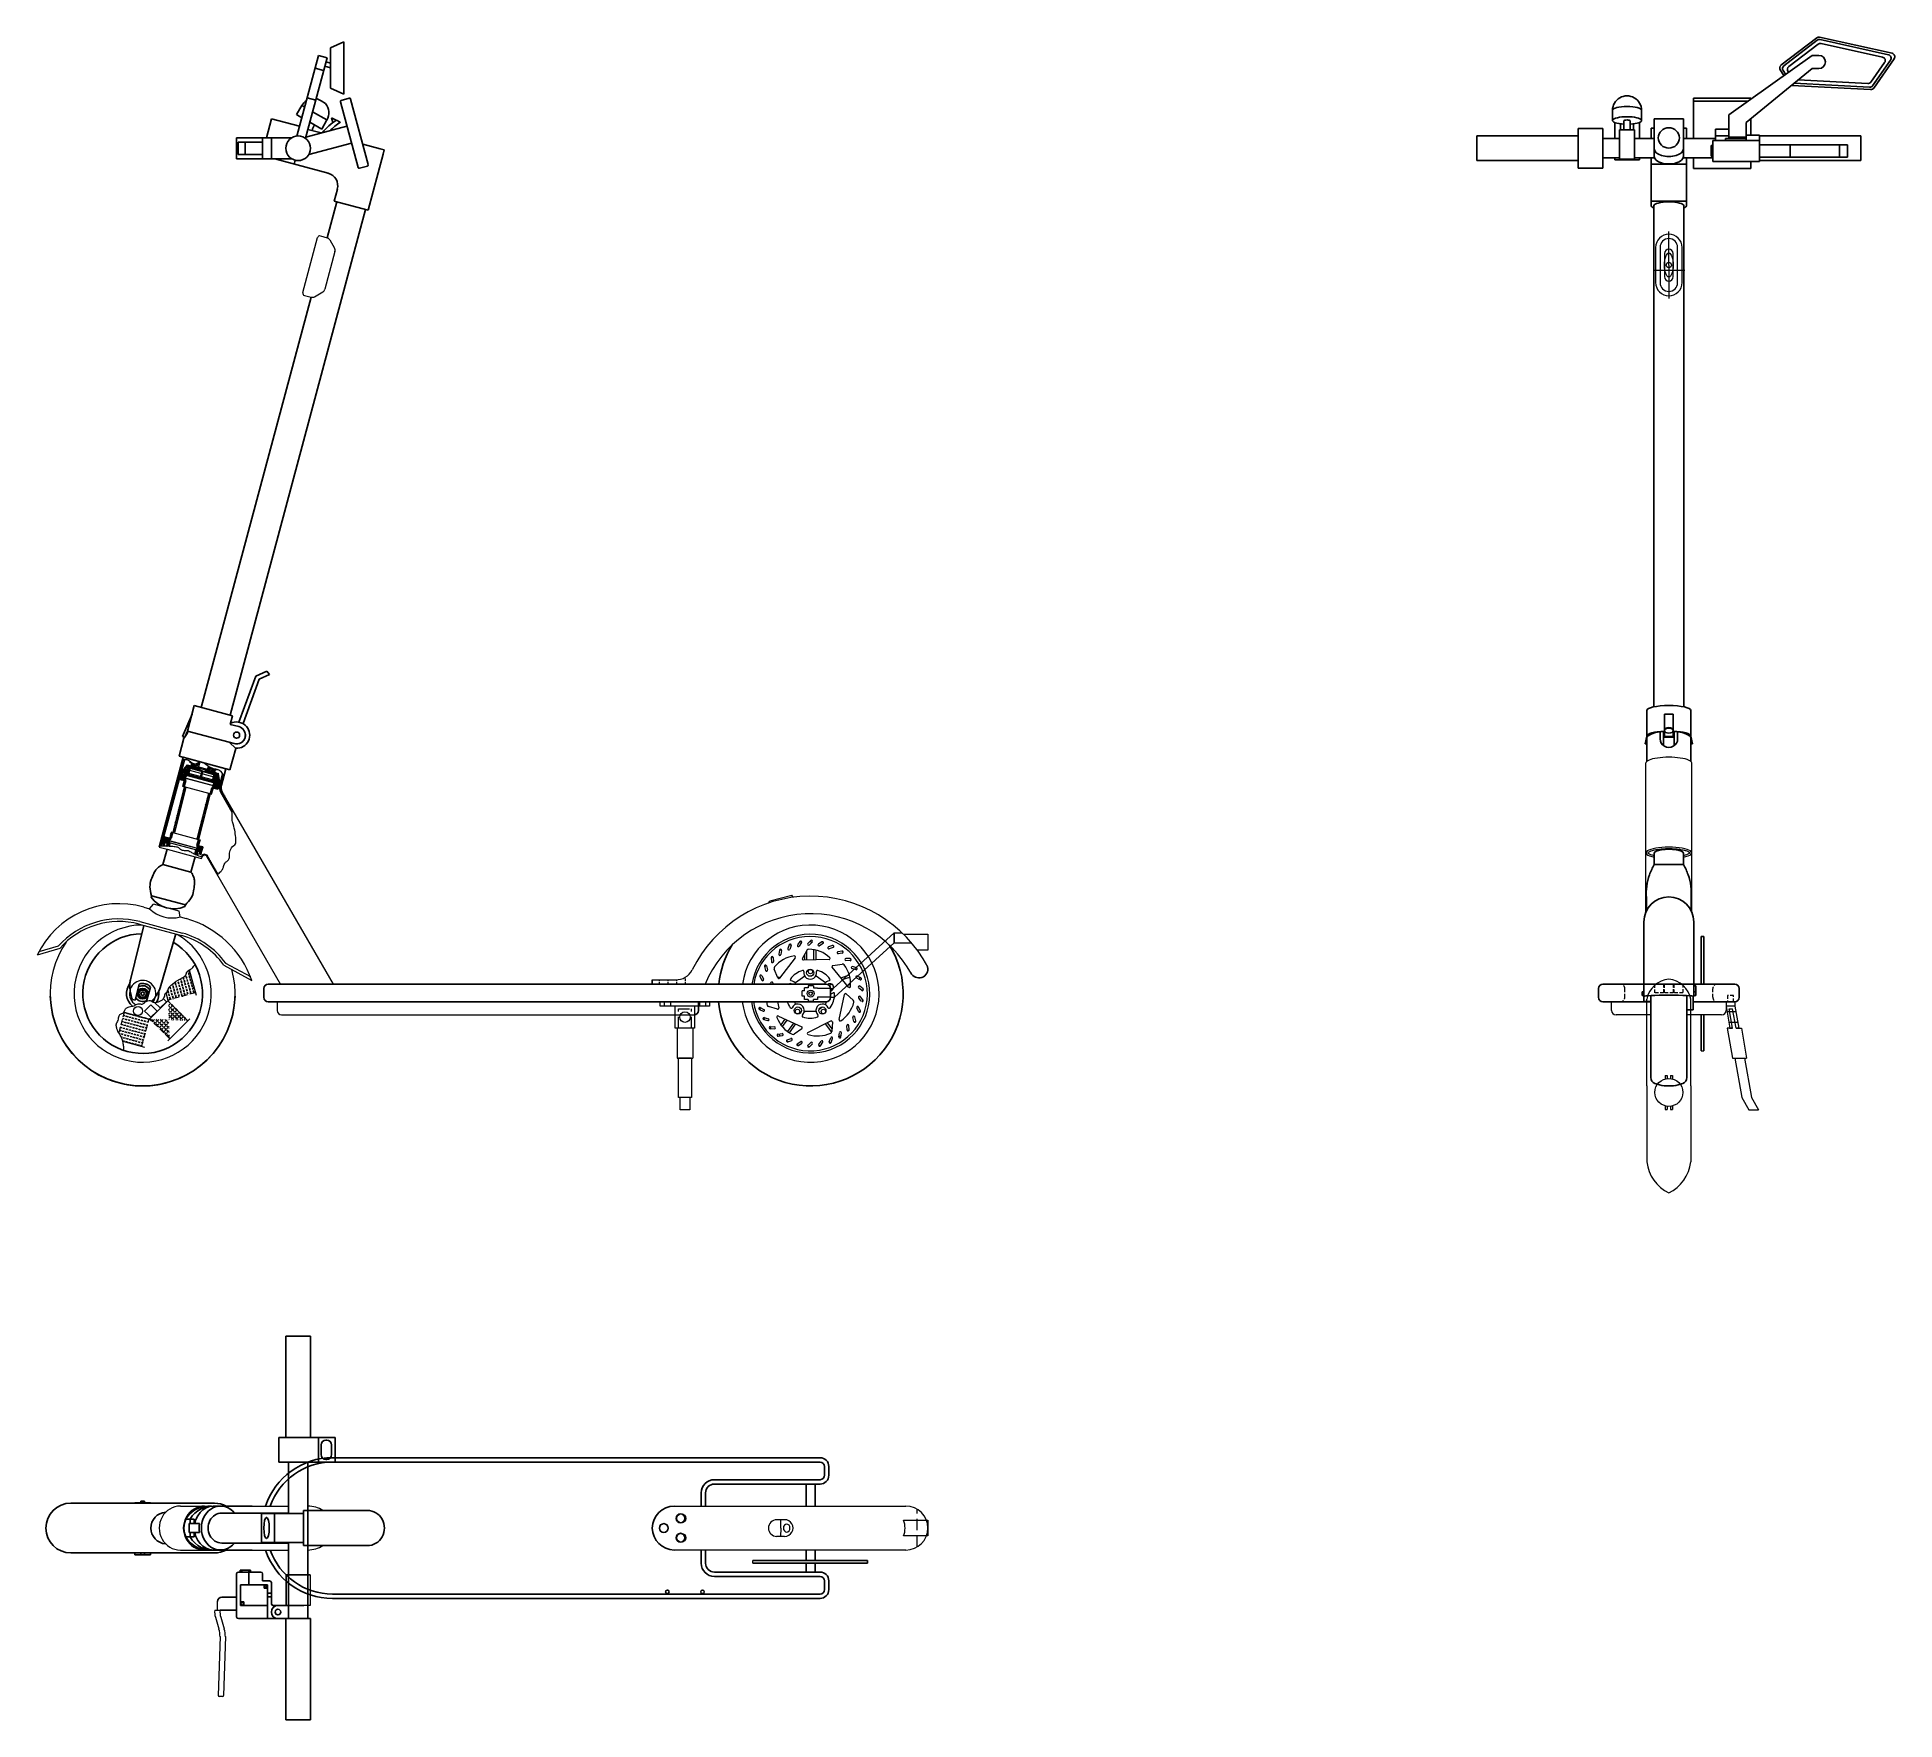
# Model space of a CAD drawing. Header units: millimetres. Extents: x 135 to 2246, y 112 to 2025.
import ezdxf

# ---------------------------------------------------------------- set-up
doc = ezdxf.new("R2010")
doc.units = ezdxf.units.MM
doc.linetypes.add('TRAZOS', pattern=[19.05, 12.7, -6.35])
for name, color, linetype, lineweight in [('01_Contornos', 7, 'Continuous', 20), ('02_Ocultas', 4, 'TRAZOS', 20), ('sombreado', 1, 'Continuous', 18)]:
    doc.layers.add(name, color=color, linetype=linetype, lineweight=lineweight)
doc.layers.add('auxiliar', color=254, linetype='Continuous')

msp = doc.modelspace()

# ---------------------------------------------------------------- hatches: boundary and pattern name
at = {"layer": '01_Contornos', "true_color": 0xf8d731}
h = msp.add_hatch(dxfattribs=at)
h.set_pattern_fill('ANSI31', color=40, scale=0.4, angle=290)
h.paths.add_polyline_path([(343.9, 1174.5), (346.4, 1183.8, 0.054182), (345.3, 1187.3), (342, 1175, 0.198912), (343.2, 1165.9), (356.2, 1143.4), (356.2, 1147.4), (344.9, 1166.9, -0.198912)])
edge = h.paths.add_edge_path()
edge.add_arc((275.6, 1107.8), 2.75, 227.0472, 241.4719)
edge.add_arc((274.7, 1106.1), 0.789, 241.4719, 268.5598)
edge.add_arc((274.9, 1113.3), 7.94, 268.5598, 270.524)
edge.add_arc((275.5, 1045.3), 60, 89.8094, 90.524, ccw=False)
edge.add_line((275.7, 1105.3), (301.9, 1203.2))
edge.add_arc((302.5, 1186.2), 17, 91.983, 99.1901)
edge.add_line((299.8, 1203), (273.8, 1105.8))
edge = h.paths.add_edge_path()
edge.add_arc((337, 1148.4), 57.5, 253.5525, 255.0025)
edge.add_arc((324.9, 1091.8), 3, 30, 158.3386, ccw=False)
edge.add_line((327.5, 1093.3), (339.1, 1073))
edge.add_arc((329.5, 1090), 19.5, 299.559, 302.498)
edge.add_line((340, 1073.6), (328.3, 1093.8))
edge.add_arc((324.9, 1091.8), 4, 30, 159.7448)
edge.add_line((321.1, 1093.2), (320.7, 1093.3))
h = msp.add_hatch(dxfattribs=at)
h.set_pattern_fill('ANSI31', color=40, scale=0.4, angle=338)
h.paths.add_polyline_path([(337.2, 1192.1), (339.2, 1191.6), (339.3, 1192, 0.022841), (337.8, 1192.4, -0.059041), (332.3, 1194.1, -0.036062), (329.2, 1195.7), (328.3, 1192.4), (326.3, 1192.9), (326, 1191.8), (336.4, 1189)])
h.paths.add_polyline_path([(326, 1191.8), (325.5, 1189.8), (335.9, 1187.1), (336.4, 1189)])
h.paths.add_polyline_path([(325.5, 1189.8), (325.3, 1189.1), (335.7, 1186.3), (335.9, 1187.1)])
h.paths.add_polyline_path([(319.6, 1200.5, 0.116505), (317.6, 1199.6, -0.215306), (312.9, 1198.5, -0.142421), (308.8, 1200.7, 0.008962), (308.6, 1200.9), (308.3, 1199.8), (310.2, 1199.3), (309.4, 1196.2), (319.8, 1193.4), (320.1, 1194.6), (318.1, 1195.1)])
h.paths.add_polyline_path([(309.4, 1196.2), (308.9, 1194.3), (319.2, 1191.5), (319.8, 1193.4)])
h.paths.add_polyline_path([(308.9, 1194.3), (308.7, 1193.5), (319, 1190.7), (319.2, 1191.5)])
h = msp.add_hatch(dxfattribs=at)
h.set_pattern_fill('ANSI31', color=40, scale=0.4)
h.paths.add_polyline_path([(316.1, 1113.2), (318, 1112.7), (331.1, 1164.4), (329.2, 1165)])
h.paths.add_polyline_path([(288.6, 1120.6), (290.5, 1120.1), (303.6, 1171.8), (301.7, 1172.3)])
at = {"layer": 'auxiliar', "true_color": 0xf8d731}
h = msp.add_hatch(dxfattribs=at)
h.set_pattern_fill('ANGLE', color=40, scale=0.5, angle=45)
h.set_pattern_definition([(45, (434.2027, 674.2173), (-2.46957, 2.46957), [2.54, -0.9525]), (135, (434.2027, 674.2173), (-2.46957, -2.46957), [2.54, -0.9525])])
edge = h.paths.add_edge_path()
edge.add_line((262.3, 908.4), (285, 885.7))
edge.add_line((283.5, 929.6), (306.2, 906.9))
at = {"layer": 'sombreado', "ltscale": 0.2, "true_color": 0xf8d731}
h = msp.add_hatch(dxfattribs=at)
h.set_pattern_fill('_USER', color=40, angle=30, pattern_type=0)
h.set_pattern_definition([(30, (-672.7828, 748.2334), (-0.5, 0.8660254), [])])
h.paths.add_polyline_path([(298.8, 1189.7), (300.8, 1189.2), (300.5, 1188.3), (301.5, 1188), (301.7, 1189, -0.173327), (305.9, 1195.1), (307.9, 1194.6), (308.4, 1196.5), (305, 1197.4)])
h.paths.add_polyline_path([(340.8, 1187.8), (337.4, 1188.7), (336.9, 1186.8), (338.9, 1186.3, -0.173327), (339.4, 1178.9), (339.1, 1177.9), (340.1, 1177.6), (340.4, 1178.6), (342.3, 1178.1)])
h = msp.add_hatch(dxfattribs=at)
h.set_pattern_fill('_USER', color=40, angle=30, pattern_type=0)
h.set_pattern_definition([(30, (-799.4587, 1125.8113), (-0.5, 0.8660254), [])])
h.paths.add_polyline_path([(305.1, 1186.2), (306.6, 1185.8), (308.7, 1193.5), (305.8, 1194.3)])
h.paths.add_polyline_path([(338.6, 1185.5), (335.7, 1186.3), (333.6, 1178.6), (335.1, 1178.2)])

# ---------------------------------------------------------------- linework, layer by layer
for p, q in [((483, 2019.4), (468, 2012.4)), ((468, 2012.4), (468, 1966.5)), ((483, 2019.4), (483, 1959.8)), ((2156.7, 2023.8), (2116.1, 1992.7)), ((2157.3, 2021.1), (2119.5, 1992.1)), ((2158.3, 2016.8), (2124.9, 1991.2)), ((2242.4, 2006.3), (2160, 2024.6)), ((2238.2, 2004.7), (2160.6, 2021.9)), ((2160.7, 2024.4), (2160.7, 2024.6)), ((2231.5, 2002), (2161.6, 2017.6)), ((429.8, 1912.2), (454.4, 2003.9)), ((439.5, 1909.7), (464, 2001.3)), ((450.5, 1989.4), (460.1, 1986.9)), ((464, 2001.3), (454.4, 2003.9)), ((461.4, 1991.7), (468, 1989.9)), ((468, 1995.1), (462.7, 1996.5)), ((468.2, 1989.9), (468.2, 1989.9)), ((2151.7, 2003.9), (2056.7, 1936.2)), ((2076.7, 1927.8), (2151.7, 1988.9)), ((2115.2, 1987.4), (2119.4, 1980.9)), ((2118.6, 1986.8), (2121.4, 1982.4)), ((2123.9, 1985.9), (2124.7, 1984.7)), ((2151.7, 2003.9), (2159.2, 2003.9)), ((2151.7, 1988.9), (2159.2, 1988.9)), ((2218.2, 1973.5), (2233.9, 1995.8)), ((2220.2, 1969.3), (2240.6, 1998.5)), ((2221.5, 1966.8), (2244.8, 2000.1)), ((483, 1959.8), (468, 1966.5)), ((2128.5, 1969.8), (2218, 1965.1)), ((2131.1, 1972.2), (2216.7, 1967.6)), ((2135.8, 1976), (2214.7, 1971.8)), ((429.3, 1936.6), (435.3, 1947)), ((435.3, 1947), (438.6, 1945.1)), ((441.4, 1955.6), (451.1, 1953)), ((452.2, 1955), (457.3, 1952.1)), ((462.4, 1949.1), (457.3, 1952.1)), ((479.2, 1951.1), (499.2, 1876.6)), ((489.1, 1955.2), (480.2, 1952.8)), ((510.8, 1879.7), (490.8, 1954.2)), ((2081.7, 1955.3), (2016.7, 1955.3)), ((2016.7, 1909.3), (2016.7, 1955.3)), ((2078.6, 1951.8), (2016.7, 1951.8)), ((2081.7, 1955.3), (2081.7, 1954)), ((400.9, 1931.8), (395.1, 1910.3)), ((400.9, 1931.8), (432.8, 1923.3)), ((435.4, 1933.1), (429.3, 1936.6)), ((486.6, 1923.5), (439.8, 1911)), ((457.9, 1920.1), (444.4, 1927.9)), ((449.8, 1924.8), (444.4, 1927.9)), ((446.7, 1926.6), (445.8, 1927.1)), ((447.3, 1920.5), (449.8, 1924.8)), ((447.6, 1939.9), (463.9, 1930.5)), ((457.9, 1920.1), (463.9, 1930.5)), ((469.2, 1933), (474.2, 1930.1)), ((470.7, 1927.6), (469.2, 1933)), ((474.7, 1930.4), (479, 1927.9)), ((1924.7, 1941.5), (1924.7, 1929.9)), ((1927.2, 1909.3), (1927.2, 1927.6)), ((1933.7, 1919.4), (1933.7, 1926.1)), ((1937.7, 1919.4), (1937.7, 1929.6)), ((1944.7, 1919.4), (1944.7, 1929.6)), ((1948.7, 1919.4), (1948.7, 1926.1)), ((1955.2, 1909.3), (1955.2, 1927.6)), ((1957.7, 1929.9), (1957.7, 1941.5)), ((1968.7, 1921), (1968.7, 1909.3)), ((1968.7, 1921), (1972.2, 1921)), ((1972.2, 1931.8), (2005.2, 1931.8)), ((1972.2, 1889), (1972.2, 1931.8)), ((2005.2, 1889), (2005.2, 1931.8)), ((2005.2, 1921), (2008.7, 1921)), ((2008.7, 1921), (2008.7, 1909.3)), ((2056.7, 1909.3), (2056.7, 1936.2)), ((2076.7, 1907.3), (2076.7, 1927.8)), ((2081.7, 1931.9), (2081.7, 1913.3)), ((361.2, 1900.3), (361.2, 1910.3)), ((361.2, 1910.3), (365.6, 1910.3)), ((361.2, 1896.3), (361.2, 1900.3)), ((362.9, 1905.3), (362.9, 1891.3)), ((390.7, 1905.3), (362.9, 1905.3)), ((396.4, 1910.3), (365.6, 1910.3)), ((370.9, 1905.3), (370.9, 1891.3)), ((390.7, 1886.3), (390.7, 1910.3)), ((390.7, 1905.3), (390.7, 1891.3)), ((396.4, 1910.3), (424, 1910.3)), ((400.7, 1886.3), (400.7, 1910.3)), ((400.7, 1907.3), (400.7, 1902.3)), ((457.3, 1915.7), (442.2, 1919.7)), ((491.8, 1904.2), (443.3, 1891.2)), ((447.3, 1920.5), (447.5, 1918.3)), ((524.3, 1897.7), (504.5, 1903)), ((1885.7, 1912.3), (1770.7, 1912.3)), ((1770.7, 1912.3), (1770.7, 1884.3)), ((1913.7, 1920.8), (1885.7, 1920.8)), ((1885.7, 1920.8), (1885.7, 1912.3)), ((1885.7, 1912.3), (1885.7, 1884.3)), ((1913.7, 1920.8), (1913.7, 1875.8)), ((1913.7, 1909.3), (1932.7, 1909.3)), ((1932.7, 1919.4), (1949.7, 1919.4)), ((1932.7, 1885.8), (1932.7, 1919.4)), ((1949.7, 1885.8), (1949.7, 1919.4)), ((1949.7, 1909.3), (1972.2, 1909.3)), ((2041.7, 1909.3), (2005.2, 1909.3)), ((2038.7, 1901.3), (2036.7, 1901.3)), ((2036.7, 1901.3), (2036.7, 1889.3)), ((2091.7, 1907.3), (2038.7, 1907.3)), ((2038.7, 1883.3), (2038.7, 1907.3)), ((2041.7, 1920), (2041.7, 1912.3)), ((2041.7, 1920), (2056.7, 1920)), ((2041.7, 1907.3), (2041.7, 1912.3)), ((2041.7, 1912.3), (2056.7, 1912.3)), ((2076.7, 1909.3), (2053, 1909.3)), ((2053, 1909.3), (2053, 1907.3)), ((2056.7, 1910.8), (2076.7, 1910.8)), ((2076.7, 1913.3), (2076.7, 1909.3)), ((2091.7, 1913.3), (2076.7, 1913.3)), ((2206.7, 1912.3), (2091.7, 1912.3)), ((2091.7, 1912.3), (2091.7, 1883.3)), ((2191.7, 1902.3), (2091.7, 1902.3)), ((2126.7, 1902.3), (2126.7, 1888.3)), ((2182.7, 1902.3), (2182.7, 1888.3)), ((2191.7, 1902.3), (2191.7, 1888.3)), ((2206.7, 1884.3), (2206.7, 1912.3)), ((361.2, 1886.3), (361.2, 1896.3)), ((424, 1886.3), (361.2, 1886.3)), ((390.7, 1891.3), (362.9, 1891.3)), ((404.5, 1886.3), (465.1, 1870.1)), ((426.5, 1880.4), (427.6, 1884.8)), ((510.7, 1827.8), (527.8, 1891.6)), ((524.3, 1897.7), (529.1, 1896.4)), ((527.8, 1891.6), (529.1, 1896.4)), ((1770.7, 1884.3), (1885.7, 1884.3)), ((1885.7, 1875.8), (1885.7, 1884.3)), ((1913.7, 1887.3), (1932.7, 1887.3)), ((1927.2, 1885.2), (1927.2, 1887.3)), ((1927.2, 1885.2), (1955.2, 1885.2)), ((1932.7, 1885.8), (1949.7, 1885.8)), ((1949.7, 1887.3), (1972.5, 1887.3)), ((1955.2, 1885.2), (1955.2, 1887.3)), ((1968.7, 1887.3), (1968.7, 1833)), ((1968.7, 1880.4), (2008.7, 1880.4)), ((2038.7, 1887.3), (2004.8, 1887.3)), ((2008.7, 1887.3), (2008.7, 1833)), ((2016.7, 1875.5), (2016.7, 1887.3)), ((2038.7, 1897.3), (2036.7, 1897.3)), ((2038.7, 1893.3), (2036.7, 1893.3)), ((2038.7, 1889.3), (2036.7, 1889.3)), ((2091.7, 1883.3), (2038.7, 1883.3)), ((2081.7, 1875.5), (2081.7, 1883.3)), ((2191.7, 1888.3), (2091.7, 1888.3)), ((2091.7, 1884.3), (2206.7, 1884.3)), ((500.9, 1875.6), (509.8, 1877.9)), ((1913.7, 1875.8), (1885.7, 1875.8)), ((2081.7, 1875.5), (2016.7, 1875.5)), ((475, 1837.4), (464.1, 1796.7)), ((472.1, 1838.2), (475.7, 1851.7)), ((472.1, 1838.2), (510.7, 1827.8)), ((1968.7, 1838.2), (2008.7, 1838.2)), ((353.8, 1253.9), (507.8, 1828.6)), ((1971.7, 1263.3), (1971.7, 1833)), ((2005.7, 1263.3), (2005.7, 1833)), ((445.9, 1729.1), (321, 1262.7)), ((363.9, 1246), (383, 1298.3)), ((368.6, 1244.3), (387, 1294.9)), ((395.6, 1303.8), (383, 1298.3)), ((398.8, 1300), (387, 1294.9)), ((395.6, 1303.8), (398.8, 1300)), ((310.7, 1255.1), (299.6, 1229.6)), ((305.5, 1235.8), (313.2, 1264.8)), ((356.7, 1253.1), (313.2, 1264.8)), ((354.1, 1243.5), (356.7, 1253.1)), ((1963.7, 1230.1), (1963.7, 1259.1)), ((1983.7, 1229), (1983.7, 1255.2)), ((1983.7, 1255.2), (1993.7, 1255.2)), ((1993.7, 1229), (1993.7, 1255.2)), ((2013.7, 1230.1), (2013.7, 1259.1)), ((295.8, 1207.3), (301.2, 1227.6)), ((299.6, 1229.6), (302.5, 1228.8)), ((305.5, 1235.8), (302.5, 1228.8)), ((305.5, 1235.8), (305.5, 1235.8)), ((358.6, 1221.6), (305.5, 1235.8)), ((363.8, 1240.9), (354.1, 1243.5)), ((354.5, 1244.8), (356.4, 1245.4)), ((1963.7, 1230.1), (1961.7, 1221.3)), ((1963.7, 1201.4), (1963.7, 1227.9)), ((1978.7, 1227), (1978.7, 1235)), ((1982.7, 1219.3), (1982.7, 1235.4)), ((1983.7, 1229.7), (1993.7, 1229.7)), ((1983.7, 1229), (1993.7, 1229)), ((1994.7, 1219.2), (1994.7, 1235.4)), ((1998.7, 1227), (1998.7, 1235)), ((2013.7, 1230.1), (2015.7, 1221.3)), ((2013.7, 1201.4), (2013.7, 1227.9)), ((295.8, 1207.3), (353.7, 1191.8)), ((352.7, 1223.1), (360.3, 1216.2)), ((353.7, 1191.8), (360.3, 1216.2)), ((1961.7, 1221.3), (1963.7, 1221.3)), ((2015.7, 1221.3), (2013.7, 1221.3)), ((282.2, 1101.5), (277.5, 1084.1)), ((277.5, 1084.1), (309.4, 1075.6)), ((309.4, 1075.6), (314.1, 1093)), ((1972.2, 1084.1), (2005.2, 1084.1)), ((2005.2, 1093.4), (2005.2, 1097.2)), ((264, 1046.9), (264.4, 1048.6)), ((264.4, 1048.6), (303, 1038.2)), ((302.5, 1036.4), (303, 1038.2)), ((1963.2, 1046.4), (1963.2, 1031.4)), ((2014.1, 1046.4), (2014.1, 1031.4)), ((240.6, 953.1), (255.9, 1014.9)), ((1960.4, 934.1), (1960.4, 1019)), ((2017, 934.1), (2017, 1019)), ((274.4, 944), (292, 1005.2)), ((245.8, 929.9), (242.9, 930.7)), ((245.8, 929.9), (250.7, 948.3)), ((258.9, 928.7), (263.3, 944.9)), ((893.6, 948.2), (833.6, 948.2)), ((1960.2, 939.4), (1958.2, 939.4)), ((1958.2, 939.4), (1958.2, 937.4)), ((1958.2, 937.4), (1958.2, 935.4)), ((1958.2, 935.4), (1960.2, 935.4)), ((1960.2, 946.4), (1960.2, 928.4)), ((1960.2, 946.4), (1960.4, 946.4)), ((2016.2, 934.5), (2016.2, 919)), ((2017, 946.4), (2019.2, 946.4)), ((2017, 939.4), (2019.2, 939.4)), ((2017, 935.4), (2019.2, 935.4)), ((2019.2, 946.4), (2019.2, 935.4)), ((1960.2, 928.4), (1968.2, 928.4)), ((2016.2, 919), (2009.2, 919)), ((417.2, 432.9), (417.2, 547.9)), ((417.2, 547.9), (445.2, 547.9)), ((445.2, 432.9), (445.2, 547.9)), ((473.2, 432.9), (409.2, 432.9)), ((409.2, 432.9), (409.2, 404.9)), ((454.2, 432.9), (454.2, 404.9)), ((457.2, 413.4), (457.2, 424.4)), ((462.7, 429.9), (463.7, 429.9)), ((469.2, 424.4), (469.2, 413.4)), ((473.2, 404.9), (473.2, 432.9)), ((409.2, 404.9), (473.2, 404.9)), ((420.2, 346.4), (420.2, 404.9)), ((420.2, 404.9), (420.2, 391.4)), ((442.2, 366.9), (442.2, 404.9)), ((462.7, 407.9), (463.7, 407.9)), ((254.5, 360.4), (252.5, 360.4)), ((252.5, 360.4), (252.5, 358.4)), ((256.5, 360.4), (254.5, 360.4)), ((254.5, 360.4), (254.5, 358.4)), ((256.5, 358.4), (256.5, 360.4)), ((442.2, 349.9), (442.2, 366.9)), ((1008.6, 379.9), (1008.6, 354.9)), ((1018.6, 379.9), (1018.6, 354.9)), ((336.2, 358.2), (172.8, 358.2)), ((263.5, 358.4), (245.5, 358.4)), ((245.5, 358.4), (245.5, 358.2)), ((263.5, 358.4), (263.5, 358.2)), ((308.6, 339.9), (303.6, 339.9)), ((308.6, 339.9), (308.6, 334.9)), ((308.6, 339.9), (312.9, 339.9)), ((312.9, 339.9), (312.9, 334.9)), ((335.1, 354.9), (378.8, 354.9)), ((344.3, 346.9), (420.2, 346.9)), ((389.7, 346.4), (389.7, 313.4)), ((389.7, 346.4), (437.3, 346.4)), ((404.2, 346.4), (404.2, 313.4)), ((509.8, 349.9), (437.3, 349.9)), ((437.3, 349.9), (437.3, 309.9)), ((437.3, 346.4), (437.3, 313.4)), ((442.2, 226.9), (442.2, 349.9)), ((308.6, 319.9), (303.6, 319.9)), ((307.5, 334.9), (319, 334.9)), ((307.5, 334.9), (307.5, 324.9)), ((307.5, 324.9), (319, 324.9)), ((308.6, 324.9), (308.6, 319.9)), ((308.6, 319.9), (312.9, 319.9)), ((312.9, 324.9), (312.9, 319.9)), ((336.2, 301.6), (172.8, 301.6)), ((245.5, 299.4), (245.5, 301.6)), ((263.5, 299.4), (245.5, 299.4)), ((252.5, 301.6), (252.5, 299.4)), ((256.5, 301.6), (256.5, 299.4)), ((263.5, 301.6), (263.5, 299.4)), ((335.1, 304.9), (378.8, 304.9)), ((344.3, 312.9), (420.2, 312.9)), ((389.7, 313.4), (437.3, 313.4)), ((420.2, 313.4), (420.2, 241.9)), ((509.8, 309.9), (437.3, 309.9)), ((1008.6, 304.9), (1008.6, 292.9)), ((1018.6, 304.9), (1018.6, 292.9)), ((361.2, 228.9), (361.2, 277.9)), ((388.7, 279.9), (363.2, 279.9)), ((377.2, 281.9), (365.2, 281.9)), ((365.2, 281.9), (365.2, 279.9)), ((367.2, 279.9), (367.2, 281.9)), ((375.2, 265.5), (375.2, 281.9)), ((377.2, 279.9), (377.2, 281.9)), ((390.7, 277.9), (390.7, 269.9)), ((417.7, 261.9), (417.7, 276.9)), ((444.7, 276.9), (417.7, 276.9)), ((1008.6, 289.9), (1008.6, 279.9)), ((1018.6, 289.9), (1018.6, 279.9)), ((365.6, 241.9), (365.6, 265.5)), ((396.4, 265.5), (365.6, 265.5)), ((398.7, 269.9), (390.7, 269.9)), ((392.4, 265.5), (392.4, 261.5)), ((392.4, 261.5), (396.4, 261.5)), ((396.4, 241.9), (396.4, 265.5)), ((396.4, 255.7), (400.7, 255.7)), ((400.7, 267.9), (400.7, 243.9)), ((417.7, 241.9), (417.7, 261.9)), ((365.6, 245.9), (369.6, 245.9)), ((396.4, 241.9), (365.6, 241.9)), ((369.6, 241.9), (369.6, 245.9)), ((396.4, 251.7), (400.7, 251.7)), ((396.4, 241.9), (396.4, 226.9)), ((437.8, 241.9), (402.7, 241.9)), ((417.7, 241.9), (437.8, 241.9)), ((420.2, 226.9), (420.2, 241.9)), ((363.2, 226.9), (445.2, 226.9)), ((417.2, 226.9), (417.2, 111.9)), ((417.2, 226.9), (440.6, 226.9)), ((445.2, 226.9), (445.2, 111.9)), ((417.2, 111.9), (445.2, 111.9))]:
    msp.add_line(p, q)
at = {"color": 40, "true_color": 0xf8d731}
for p, q in [((300.6, 1206), (273.2, 1103.9)), ((348.9, 1193.1), (300.6, 1206)), ((301.9, 1203.2), (275.7, 1105.3)), ((342, 1175), (345.3, 1187.3)), ((343.9, 1174.5), (348.9, 1193.1)), ((2028.5, 1002.4), (2025.5, 1002.4)), ((2025.5, 1002.4), (2025.5, 948.2)), ((2028.5, 1002.4), (2028.5, 948.2)), ((833.6, 948.2), (833.6, 953.2)), ((833.6, 948.2), (833.6, 953.2)), ((392.2, 933.2), (392.2, 943.2)), ((1031.2, 948.2), (397.2, 948.2)), ((1036.2, 933.2), (1036.2, 943.2)), ((1908.7, 943.2), (1908.7, 933.2)), ((1913.7, 948.2), (1933.7, 948.2)), ((2043.7, 948.2), (1933.7, 948.2)), ((2063.7, 948.2), (2043.7, 948.2)), ((2068.7, 943.2), (2068.7, 933.2)), ((896.2, 928.2), (397.2, 928.2)), ((886.2, 918.2), (886.2, 928.2)), ((896.2, 928.2), (1031.2, 928.2)), ((1913.7, 928.2), (1933.7, 928.2)), ((1968.2, 928.2), (1933.7, 928.2)), ((2043.7, 928.2), (2016.2, 928.2)), ((2025.5, 913.2), (2025.5, 872.4)), ((2028.5, 913.2), (2028.5, 872.4)), ((2063.7, 928.2), (2043.7, 928.2)), ((894.2, 409.9), (470.2, 409.9)), ((894.2, 404.9), (470.2, 404.9)), ((894.2, 409.9), (1024.2, 409.9)), ((894.2, 404.9), (1024.2, 404.9)), ((1024.2, 384.9), (904.2, 384.9)), ((1029.2, 399.9), (1029.2, 389.9)), ((1034.2, 399.9), (1034.2, 389.9)), ((889.2, 354.9), (889.2, 369.9)), ((894.2, 354.9), (894.2, 369.9)), ((1024.2, 379.9), (904.2, 379.9)), ((889.2, 289.9), (889.2, 304.9)), ((894.2, 289.9), (894.2, 304.9)), ((1024.2, 279.9), (904.2, 279.9)), ((1024.2, 274.9), (904.2, 274.9)), ((948, 292.9), (1078, 292.9)), ((1078, 289.9), (948, 289.9)), ((1078, 292.9), (1078, 289.9)), ((470.2, 254.9), (894.2, 254.9)), ((894.2, 254.9), (1024.2, 254.9)), ((1029.2, 259.9), (1029.2, 269.9)), ((1034.2, 259.9), (1034.2, 269.9)), ((361.2, 236.4), (342.4, 236.4)), ((344.4, 251.4), (361.2, 251.4)), ((470.2, 249.9), (894.2, 249.9)), ((894.2, 249.9), (1024.2, 249.9))]:
    msp.add_line(p, q, dxfattribs=at)
at = {"ltscale": 1.8}
msp.add_line((1958.2, 937.4), (1960.2, 937.4), dxfattribs=at)
for points in [[(277.5, 1084.1, 0.051798), (272.5, 1081.1, 0.075014), (269.6, 1078.2, 0.042014), (267.1, 1074, 0.026891), (264.1, 1067, 0.090681), (262.8, 1058.9, 0.070445), (264.4, 1048.6)], [(1972.2, 1084.1, 0.024777), (1969.2, 1078.4, 0.024777), (1966.7, 1072.5, 0.051093), (1963.6, 1059.6, 0.051093), (1963.2, 1046.4)], [(2005.2, 1084.1, -0.024777), (2008.2, 1078.4, -0.024777), (2010.6, 1072.5, -0.051093), (2013.7, 1059.6, -0.051093), (2014.1, 1046.4)], [(309.4, 1075.6, -0.051798), (312.3, 1070.4, -0.075014), (313.3, 1066.5, -0.042014), (313.3, 1061.6, -0.026891), (312.4, 1054.1, -0.090681), (309.6, 1046.4, -0.070445), (303, 1038.2)], [(240.6, 953.1, 0.03042), (240, 948.3, 0.03042), (240, 943.4, 0.041215), (240.9, 937, 0.041215), (242.9, 930.7)], [(250.7, 948.3, -0.074764), (254.1, 948.9, -0.074764), (257.5, 948.5, -0.074764), (260.7, 947.2, -0.074764), (263.3, 944.9)], [(274.4, 944, -0.03042), (272.5, 939.6, -0.03042), (270.1, 935.4, -0.041215), (266.1, 930.2, -0.012593), (264.7, 928.8)], [(1968.2, 935.2), (1968.2, 928.4, 0.296912)], [(1988.7, 832.4, -0.059879), (1978.1, 833.6, -0.030827), (1972.9, 835.3, -0.31161), (1968.2, 842.1), (1968.2, 935.2)], [(1988.7, 832.4, 0.059879), (1999.2, 833.6, 0.030827), (2004.5, 835.3, 0.31161), (2009.2, 842.1), (2009.2, 935.2)]]:
    msp.add_lwpolyline(points, format="xyb")
for points in [[(1972.2, 1097.2), (1972.2, 1084.1)], [(2005.2, 1084.1), (2005.2, 1093.4)]]:
    msp.add_lwpolyline(points)
msp.add_lwpolyline([(252.2, 941.4), (249.9, 937.4), (252.2, 933.4), (256.8, 933.4), (259.1, 937.4), (256.8, 941.4)], close=True)
for centre, radius in [((431.2, 1898.3), 14), ((361.2, 1231.2), 3.5), ((361.2, 1231.2), 3.5), ((254.5, 937.4), 6), ((254.5, 937.4), 2), ((394.4, 263.5), 1.1), ((850.7, 257.4), 2), ((890.7, 257.4), 2), ((367.6, 243.9), 1.6), ((408.2, 234.4), 3.2)]:
    msp.add_circle(centre, radius)
at = {"color": 40, "true_color": 0xf8d731}
for centre in [(865.6, 340.9), (846.6, 329.9), (846.6, 329.9), (865.6, 318.9)]:
    msp.add_circle(centre, 5, dxfattribs=at)
for centre, radius, start, end in [((2159.2, 2020.6), 4, 77.4914, 127.4762), ((2159.8, 2018), 4, 77.4914, 127.4762), ((2160.7, 2013.6), 4, 77.4914, 127.4762), ((2241.5, 2002.4), 4, 325.0304, 77.4914), ((2118.6, 1989.5), 4, 127.4762, 212.9088), ((2121.9, 1989), 4, 127.4762, 212.9088), ((2127.3, 1988), 4, 127.4762, 212.9088), ((2159.2, 1996.4), 7.5, 270, 90), ((2230.6, 1998.1), 4, 325.0304, 77.4914), ((2237.3, 2000.8), 4, 325.0304, 77.4914), ((2128.7, 1973.8), 4, 263.4595, 266.9466), ((2214.9, 1975.8), 4, 266.9466, 325.0304), ((2217, 1971.6), 4, 266.9466, 325.0304), ((2218.2, 1969.1), 4, 266.9466, 325.0304), ((449.6, 1938.7), 16.5, 123.0927, 150), ((449.6, 1938.7), 16.5, 80.9758, 82.9417), ((449.6, 1938.7), 16.5, 330, 39.0242), ((480.6, 1951.5), 1.41, 105, 195), ((489.4, 1953.9), 1.41, 15, 105), ((514.8, 1869.4), 73, 123.3128, 140.3564), ((519.2, 1866.9), 73, 123.3128, 135.2336), ((509.4, 1879.3), 1.41, 285, 15), ((461.2, 1855.6), 15, 345, 75), ((500.5, 1876.9), 1.41, 195, 285), ((361.2, 1231.2), 15, 266.537, 108.749), ((361.2, 1231.2), 10, 255, 75), ((361.2, 1231.2), 10, 255, 53.1836), ((290, 1066.2), 32.4, 216.5633, 292.6737), ((1988.7, 1019), 28.3, 0, 180), ((254.5, 937.4), 68, 90.7848, 59.2152), ((1013.6, 937.4), 105, 185.001, 31.8753), ((1013.6, 937.4), 105, 148.1227, 174.0706), ((254.5, 937.4), 105, 181.5953, 358.4047), ((254.5, 937.4), 18.4, 141.9463, 230.5216), ((254.5, 937.4), 9, 208.7617, 301.2383), ((254.5, 937.4), 9, 28.7617, 121.2383), ((254.5, 937.4), 18.4, 327.9842, 8.0537), ((462.7, 424.4), 5.5, 90, 180), ((463.7, 424.4), 5.5, 0, 90), ((470.2, 329.9), 80, 110.3641, 110.4796), ((462.7, 413.4), 5.5, 180, 270), ((463.7, 413.4), 5.5, 270, 0), ((172.8, 329.9), 28.3, 90, 270), ((281.8, 329.9), 18, 93.8136, 266.1864), ((336.2, 329.9), 28.3, 61.9993, 90), ((336.2, 329.9), 28.3, 270, 298.0007), ((363.2, 277.9), 2, 90, 180), ((388.7, 277.9), 2, 0, 90), ((398.7, 267.9), 2, 0, 90), ((402.7, 243.9), 2, 180, 270), ((408.2, 234.4), 7.5, 90, 270), ((363.2, 228.9), 2, 180, 270)]:
    msp.add_arc(centre, radius, start, end)
for centre, radius, start, end in [((1136.5, 965.5), 10.2, 205.7129, 12.4895), ((397.2, 943.2), 5, 90, 180), ((397.2, 933.2), 5, 180, 270), ((1031.2, 943.2), 5, 0, 90), ((1031.2, 933.2), 5, 270, 0), ((1913.7, 943.2), 5, 90, 180), ((1913.7, 933.2), 5, 180, 270), ((2063.7, 943.2), 5, 0, 90), ((2063.7, 933.2), 5, 270, 0), ((881.2, 918.2), 5, 270, 0), ((470.2, 329.9), 80, 90, 161.79), ((470.2, 329.9), 75, 90, 160.5288), ((1024.2, 399.9), 10, 0, 90), ((1024.2, 399.9), 5, 0, 90), ((904.2, 369.9), 15, 90, 180), ((1024.2, 389.9), 10, 270, 0), ((1024.2, 389.9), 5, 270, 0), ((904.2, 369.9), 10, 90, 180), ((858.6, 329.9), 25, 90, 270), ((470.2, 329.9), 80, 198.21, 270), ((470.2, 329.9), 75, 199.4712, 270), ((904.2, 289.9), 15, 180, 270), ((904.2, 289.9), 10, 180, 270), ((1024.2, 269.9), 10, 0, 90), ((1024.2, 269.9), 5, 0, 90), ((1024.2, 259.9), 10, 270, 0), ((1024.2, 259.9), 5, 270, 0), ((344.4, 246.4), 5, 90, 180)]:
    msp.add_arc(centre, radius, start, end, dxfattribs=at)
for centre, major_axis, ratio, start_param, end_param in [((1941.2, 1941.5), (16.5, 0), 0.994566, 6.283185, 9.424778), ((1941.2, 1941.5), (-16.5, 0), 0.258819, 3.141593, 6.283185), ((1941.2, 1929.9), (-16.5, 0), 0.258819, 1.784541, 7.640237), ((1941.2, 1929.6), (-3.5, 0), 0.263744, 3.141593, 6.283185), ((1988.7, 1897.5), (-16.5, 0), 0.517638, 6.283185, 9.424778), ((1988.7, 1889), (-16.5, 0), 0.517638, 6.283185, 9.424778), ((1988.7, 1833), (-17, 0), 0.258819, 3.141593, 6.283185), ((1988.7, 1833), (-20, 0), 0.258819, 0, 0.554811), ((1988.7, 1833), (-20, 0), 0.258819, 2.586782, 3.141593), ((1988.7, 1259.1), (-25, 0), 0.232937, 3.141593, 6.283185), ((277.2, 1244.4), (-29, 7.8), 0.833333, 2.730076, 2.794676), ((277.2, 1244.4), (-29, 7.8), 0.833333, 2.819691, 3.101582), ((1988.7, 1230.1), (-25, 0), 0.232937, 4.913747, 6.283185), ((1988.7, 1227.9), (-25, 0), 0.310777, 4.913875, 6.283185), ((1988.7, 1227), (-10, 0), 0.965926, 0, 3.141593), ((1988.7, 1236), (-5, 0), 0.648972, 3.24046, 6.184318), ((1988.7, 1230.1), (-25, 0), 0.232937, 3.141593, 4.511031), ((1988.7, 1227.9), (-25, 0), 0.310777, 3.141593, 4.510903), ((1988.7, 1097.2), (16.5, 0), 0.258819, 0, 3.141593), ((1988.7, 934.1), (-28.3, 0), 0.057252, 3.141593, 6.283185), ((330.2, 329.9), (-29, 0), 0.86273, 4.627436, 7.938934), ((335.1, 329.9), (-29, 0), 0.86273, 4.55867, 5.871668), ((335.1, 329.9), (0, -25), 0.869333, 2.961996, 4.511031), ((342.9, 329.9), (0, -25), 0.869333, 2.318559, 7.106219), ((324.8, 329.9), (-29, 0), 0.86273, 4.712389, 4.712399), ((344.3, 329.9), (0, 17), 0.909107, 0, 3.141593), ((509.8, 329.9), (0, -20), 0.965926, 0, 3.141593), ((335.1, 329.9), (-29, 0), 0.86273, 0.411517, 1.724515), ((335.1, 329.9), (0, -25), 0.869333, 4.913747, 6.462782), ((340.3, 329.9), (0, -25), 0.869333, 4.511031, 4.913747)]:
    msp.add_ellipse(centre, major_axis=major_axis, ratio=ratio, start_param=start_param, end_param=end_param)
for centre, major_axis, ratio in [((1988.7, 1910.1), (-12, 0), 0.965926), ((1988.7, 1236.7), (-5, 0), 0.648972), ((395.3, 329.9), (0, -12), 0.258819)]:
    msp.add_ellipse(centre, major_axis=major_axis, ratio=ratio)
for p in [(305.5, 1235.8), (233.3, 916.2), (262.3, 908.4)]:
    msp.add_point(p)
msp.add_point((283.5, 929.6), dxfattribs=at)
at = {"layer": '01_Contornos', "color": 40, "true_color": 0xf8d731}
for p, q in [((436.5, 1734.2), (453.3, 1797)), ((456.4, 1798.7), (464.1, 1796.7)), ((467.1, 1794.3), (472.5, 1784.9)), ((473, 1781.1), (461.5, 1738)), ((1973.7, 1785.6), (1973.7, 1745.6)), ((1978.7, 1785.6), (1978.7, 1745.6)), ((1983.7, 1778.7), (1983.7, 1752.4)), ((1993.7, 1752.4), (1993.7, 1778.7)), ((1998.7, 1745.6), (1998.7, 1785.6)), ((2003.7, 1745.6), (2003.7, 1785.6)), ((438.3, 1731.1), (445.9, 1729.1)), ((449.7, 1729.6), (459.1, 1735)), ((298.8, 1189.7), (297.8, 1185.8)), ((298.8, 1189.7), (300.8, 1189.2)), ((298.8, 1189.7), (300.8, 1189.2)), ((342.3, 1178), (298.8, 1189.7)), ((298.8, 1189.7), (300.8, 1189.2)), ((300.8, 1189.2), (299.7, 1185.3)), ((300.5, 1188.3), (300.8, 1189.2)), ((301.5, 1188), (300.5, 1188.3)), ((301.5, 1188), (301.7, 1189)), ((301.5, 1188), (339.1, 1177.9)), ((301.7, 1182.8), (335.8, 1173.6)), ((303.4, 1192.4), (302.4, 1188.6)), ((303.4, 1192.4), (302.4, 1188.6)), ((302.4, 1188.6), (303.1, 1188.4)), ((302.4, 1188.6), (303.1, 1188.4)), ((302.8, 1186.6), (337.3, 1177.4)), ((303.1, 1188.4), (303, 1187.8)), ((303.4, 1192.4), (339.7, 1182.7)), ((305, 1185.3), (303.9, 1185.6)), ((304.9, 1192.1), (305, 1185.3)), ((305, 1197.4), (340.8, 1187.8)), ((305, 1185.3), (334.7, 1177.3)), ((305.1, 1186.2), (305.8, 1194.3)), ((305.1, 1186.2), (319.6, 1182.3)), ((305.8, 1194.3), (321.7, 1190)), ((322.4, 1190.7), (305.9, 1195.1)), ((306.6, 1185.8), (308.7, 1193.5)), ((306.6, 1185.8), (319.6, 1182.3)), ((308.3, 1199.8), (308.6, 1200.9)), ((310.2, 1199.3), (308.3, 1199.8)), ((308.4, 1196.5), (337.4, 1188.7)), ((308.7, 1193.5), (310.2, 1199.3)), ((308.7, 1193.5), (335.7, 1186.3)), ((320.1, 1194.6), (319, 1190.7)), ((321.7, 1190), (319.6, 1182.3)), ((322.7, 1189.8), (320.6, 1182.1)), ((322.4, 1190.7), (338.9, 1186.3)), ((322.7, 1189.8), (338.6, 1185.5)), ((326.3, 1192.9), (325.3, 1189.1)), ((333.6, 1178.6), (335.7, 1186.3)), ((338.2, 1183.1), (334.7, 1177.3)), ((335.1, 1178.2), (338.6, 1185.5)), ((335.7, 1186.3), (337.2, 1192.1)), ((337.2, 1192.1), (339.2, 1191.6)), ((339.7, 1182.7), (338.2, 1183.1)), ((339.7, 1182.7), (338.6, 1178.9)), ((339.2, 1191.6), (339.3, 1192)), ((1962.7, 1030.2), (1962.7, 1199.6)), ((2014.7, 1030.2), (2014.7, 1199.6)), ((301.7, 1172.3), (288.6, 1120.6)), ((303.6, 1171.8), (290.5, 1120.1)), ((300, 1172.8), (301.7, 1179.1)), ((301.7, 1172.3), (300, 1172.8)), ((331.1, 1164.4), (301.7, 1172.3)), ((329.2, 1165), (316.1, 1113.2)), ((331.1, 1164.4), (318, 1112.7)), ((320.6, 1182.1), (333.6, 1178.6)), ((320.6, 1182.1), (335.1, 1178.2)), ((331.1, 1164.4), (333, 1171.2)), ((331.1, 1164.4), (332.8, 1164)), ((332.8, 1164), (334.5, 1170.3)), ((334.7, 1177.3), (335.8, 1177)), ((336.3, 1173.5), (335.8, 1173.6)), ((337.9, 1179.1), (337.8, 1178.5)), ((338.6, 1178.9), (337.9, 1179.1)), ((339.1, 1177.9), (339.4, 1178.9)), ((339.1, 1177.9), (340.1, 1177.6)), ((340.4, 1178.5), (339.3, 1174.7)), ((340.1, 1177.6), (340.4, 1178.6)), ((340.4, 1178.6), (342.3, 1178.1)), ((342.3, 1178), (340.4, 1178.5)), ((342.3, 1178), (341.3, 1174.2)), ((356.2, 1143.4), (343.2, 1165.9)), ((471.2, 948.2), (344.9, 1166.9)), ((286.9, 1121.1), (285.2, 1114.8)), ((288.6, 1120.6), (286.7, 1113.8)), ((288.6, 1120.6), (286.9, 1121.1)), ((288.6, 1120.6), (318, 1112.7)), ((273.2, 1103.9), (282.2, 1101.5)), ((277.4, 1107), (277.5, 1107.3)), ((277.4, 1107), (279.3, 1106.5)), ((277.5, 1107.3), (278.4, 1110.9)), ((279.3, 1106.5), (279.6, 1107.3)), ((279.6, 1107.3), (280.4, 1110.4)), ((280.6, 1105.3), (280.8, 1106)), ((281.8, 1105.8), (282.3, 1107.7)), ((282.2, 1101.5), (314.1, 1093)), ((282.9, 1107.6), (282.4, 1107.8)), ((283.5, 1111.6), (318, 1102.4)), ((284.7, 1109.1), (315.6, 1100.8)), ((285.7, 1108.9), (314.7, 1101.1)), ((317, 1098.5), (316.5, 1098.6)), ((316.5, 1096.4), (317.1, 1098.4)), ((318, 1112.7), (319.7, 1112.3)), ((319.7, 1112.3), (318, 1106)), ((319, 1096), (320, 1099.8)), ((320.9, 1095.4), (321.9, 1099.2)), ((314.1, 1093), (321.5, 1091)), ((317, 1094.5), (317.5, 1096.2)), ((318.9, 1095.9), (319, 1096)), ((320.9, 1095.4), (318.9, 1095.9)), ((320.7, 1093.3), (321.1, 1093.2)), ((321.5, 1091), (322, 1092.5)), ((411.2, 948.2), (327.5, 1093.3)), ((340, 1073.6), (328.3, 1093.8)), ((965.6, 1040.3), (967.1, 1042.9)), ((967.1, 1042.9), (992.1, 1049.5)), ((993.6, 1046.9), (992.1, 1049.5)), ((989.2, 992.9), (987.5, 988.5)), ((1001.2, 996.6), (998.7, 992.7)), ((1003.2, 995.4), (1000.6, 991.4)), ((1013.8, 997.8), (1010.5, 994.4)), ((1015.5, 996.1), (1012.1, 992.8)), ((1026.4, 996.3), (1022.4, 993.7)), ((1027.6, 994.3), (1023.7, 991.7)), ((1038.3, 992.2), (1033.9, 990.5)), ((1039.2, 943.2), (1108.6, 1006.5)), ((1108.6, 995.2), (1040.6, 933.2)), ((1108.6, 1006.5), (1108.6, 995.2)), ((1108.6, 1006.5), (1117.4, 1006.5)), ((1108.6, 995.2), (1108.6, 1006.5)), ((1108.6, 995.2), (1128, 995.2)), ((1119.1, 1004.8), (1146.5, 1004.8)), ((1146.5, 1004.8), (1146.5, 986.8)), ((2025.5, 1002.4), (2028.5, 1002.4)), ((968.6, 978.4), (968.9, 973.7)), ((971, 978.5), (971.2, 973.8)), ((978.1, 986.7), (977.4, 982.1)), ((996.1, 978.2), (978.2, 955.1)), ((980.5, 986.4), (979.7, 981.7)), ((991.4, 992.1), (989.7, 987.6)), ((1004.2, 977.3), (1009.4, 986.7)), ((1034.4, 976), (1005.2, 975.6)), ((1006.8, 975.6), (1006.8, 982.1)), ((1009.3, 975.7), (1009.3, 986.6)), ((1017.3, 975.8), (1017.3, 987.4)), ((1019.8, 975.8), (1019.8, 986.8)), ((1039.2, 990), (1034.7, 988.3)), ((1049.2, 985.8), (1044.5, 985)), ((1049.5, 983.4), (1044.9, 982.7)), ((1058.3, 974.8), (1053.6, 975.1)), ((1058.4, 977.2), (1053.7, 977.4)), ((1146.5, 986.8), (1134.6, 986.8)), ((307.4, 964.3), (315.2, 935.5)), ((833.6, 953.2), (861.7, 953.2)), ((955.8, 956.8), (957.9, 952.6)), ((957.9, 957.9), (960, 953.7)), ((961.1, 968.3), (962.3, 963.7)), ((963.4, 968.9), (964.6, 964.3)), ((976.2, 955.4), (972.2, 965.3)), ((978.5, 955.5), (975.8, 956.4)), ((996.3, 949.7), (995.4, 950)), ((1019.8, 957.4), (1019.8, 958.4)), ((1056.6, 944.7), (1038, 967.3)), ((1038.7, 969.2), (1049.3, 970.9)), ((1047.8, 955.4), (1057.5, 958.6)), ((1049.5, 953.3), (1058.1, 956.1)), ((1065.1, 964.6), (1060.5, 965.8)), ((1065.7, 966.9), (1061.1, 968.1)), ((1069.6, 953.1), (1065.4, 955.3)), ((1070.7, 955.2), (1066.5, 957.4)), ((262.3, 908.4), (283.5, 929.6)), ((283.5, 929.6), (281.2, 938.3)), ((471.2, 948.2), (411.2, 948.2)), ((970.5, 949.7), (970.9, 948.2)), ((1004, 934.4), (1004, 940.4)), ((1006.5, 940.4), (1004, 940.4)), ((1006.5, 934.4), (1004, 934.4)), ((1006.5, 940.4), (1006.5, 943.9)), ((1010.6, 943.9), (1006.5, 943.9)), ((1006.5, 930.9), (1006.5, 934.4)), ((1010.6, 930.9), (1006.5, 930.9)), ((1016.6, 946.4), (1010.6, 946.4)), ((1010.6, 946.4), (1010.6, 943.9)), ((1010.6, 930.9), (1010.6, 928.4)), ((1016.6, 946.4), (1016.6, 943.9)), ((1016.6, 943.9), (1021.3, 943.9)), ((1021.3, 930.9), (1016.6, 930.9)), ((1016.6, 928.4), (1016.6, 930.9)), ((1021.3, 943.2), (1021.3, 943.9)), ((1036.2, 943.2), (1021.3, 943.2)), ((1036.2, 933.2), (1021.3, 933.2)), ((1021.3, 933.2), (1021.3, 930.9)), ((1036.2, 943.2), (1038.2, 943.2)), ((1036.2, 933.2), (1040.6, 933.2)), ((1038.2, 943.2), (1039.2, 943.2)), ((1045.9, 907.8), (1052, 936.4)), ((1053.9, 937.1), (1061.8, 929.9)), ((1054.9, 946.7), (1058.8, 948)), ((1056.6, 944.6), (1058.7, 945.3)), ((1071.7, 941), (1068, 944)), ((1071.1, 928.7), (1068.2, 932.4)), ((1073.1, 942.9), (1069.5, 945.8)), ((1073, 930.2), (1070, 933.9)), ((1913.7, 948.2), (1933.7, 948.2)), ((1962.7, 948.2), (2014.7, 948.2)), ((1962.7, 948.2), (2014.7, 948.2)), ((233.3, 916.2), (262.3, 908.4)), ((308, 908.7), (283.2, 883.9)), ((407.2, 928.2), (407.2, 918.2)), ((412.2, 913.2), (881.2, 913.2)), ((842.7, 923.2), (842.7, 928.2)), ((898.7, 923.2), (842.7, 923.2)), ((859.7, 898.2), (859.7, 923.2)), ((881.7, 923.2), (881.7, 898.2)), ((898.7, 928.2), (898.7, 923.2)), ((955.3, 919.5), (959.5, 917.3)), ((956.3, 921.6), (960.5, 919.5)), ((960.2, 907.9), (964.8, 906.7)), ((960.8, 910.2), (965.4, 908.9)), ((976, 919.9), (965.7, 922.9)), ((975.7, 928.2), (977.4, 921.3)), ((976.9, 911.9), (1003.4, 899.6)), ((984.2, 908.4), (979.6, 902)), ((996.3, 925), (996.2, 924.9)), ((1006.8, 917.4), (1006.1, 916.5)), ((1016.6, 928.4), (1010.6, 928.4)), ((1030.3, 925), (1030.7, 924.4)), ((1062.6, 905.8), (1061.4, 910.4)), ((1064.9, 906.4), (1063.7, 911)), ((1068.1, 916.8), (1065.9, 921)), ((1070.2, 917.9), (1068, 922.1)), ((1923.7, 918.2), (1923.7, 928.2)), ((1968.2, 913.2), (1928.7, 913.2)), ((2048.7, 913.2), (2009.2, 913.2)), ((2053.7, 928.2), (2053.7, 918.2)), ((2063.7, 923.2), (2053.7, 923.2)), ((2053.7, 923.2), (2058.1, 898.2)), ((2057.8, 916.7), (2054.8, 916.7)), ((2061.1, 898.2), (2057.2, 920.2)), ((2057.2, 920.2), (2061.2, 920.2)), ((2065.1, 898.2), (2061.2, 920.2)), ((2064.8, 916.7), (2061.8, 916.7)), ((2063.7, 928.2), (2063.7, 923.2)), ((2063.7, 923.2), (2068.1, 898.2)), ((881.7, 898.2), (859.7, 898.2)), ((861.7, 898.2), (861.7, 864.2)), ((879.7, 898.2), (879.7, 864.2)), ((967.5, 897.6), (972.2, 897.3)), ((967.6, 899.9), (972.4, 899.7)), ((976.4, 891.3), (981.1, 892.1)), ((976.8, 889), (981.5, 889.7)), ((986.6, 907.4), (981.2, 900)), ((993.9, 903.9), (987.1, 894.4)), ((996.3, 902.9), (989.1, 893)), ((1003.6, 897.5), (994.8, 891.4)), ((1010.4, 893.2), (1036.6, 906.3)), ((1030.2, 903.1), (1037.2, 893.4)), ((1032.4, 904.2), (1037.8, 896.9)), ((1034.6, 882.7), (1036.3, 887.1)), ((1038.3, 905.2), (1037.6, 894.5)), ((1045.5, 888.4), (1046.2, 893)), ((1047.8, 888), (1048.5, 892.7)), ((1055, 896.2), (1054.7, 900.9)), ((1057.3, 896.3), (1057.1, 901)), ((2061.1, 898.2), (2055.1, 898.2)), ((2055.1, 898.2), (2061.1, 864.2)), ((2059.9, 904.7), (2056.9, 904.7)), ((2057.6, 898.2), (2061.1, 898.2)), ((2066.9, 904.7), (2063.9, 904.7)), ((2065.1, 898.2), (2071.1, 898.2)), ((2068.6, 898.2), (2065.1, 898.2)), ((2071.1, 898.2), (2077.1, 864.2)), ((231.9, 883.3), (256.4, 876.7)), ((986.8, 884.7), (991.2, 886.4)), ((987.6, 882.5), (992, 884.2)), ((998.3, 880.4), (1002.3, 883)), ((999.6, 878.4), (1003.6, 881)), ((1010.5, 878.6), (1013.8, 882)), ((1012.1, 877), (1015.5, 880.3)), ((1022.7, 879.4), (1025.3, 883.4)), ((1024.7, 878.1), (1027.3, 882.1)), ((1036.8, 881.8), (1038.5, 886.2)), ((2025.5, 872.4), (2028.5, 872.4)), ((861.7, 864.2), (879.7, 864.2)), ((878.2, 864.2), (863.2, 864.2)), ((863.2, 819.2), (863.2, 864.2)), ((878.2, 864.2), (878.2, 819.2)), ((2061.1, 864.2), (2077.1, 864.2)), ((2063.6, 864.2), (2071.5, 819.2)), ((2074.6, 864.2), (2082.5, 819.2)), ((878.2, 819.2), (863.2, 819.2)), ((865.2, 805.2), (865.2, 819.2)), ((876.2, 805.2), (865.2, 805.2)), ((876.2, 819.2), (876.2, 805.2)), ((2071.5, 819.2), (2079.6, 805.2)), ((2079.6, 805.2), (2090.6, 805.2)), ((2082.5, 819.2), (2090.6, 805.2)), ((297.4, 354.9), (420.2, 354.9)), ((858.6, 354.9), (1121.7, 354.9)), ((984, 339.4), (974.8, 339.4)), ((979.6, 329.9), (979.6, 339.4)), ((1119.1, 338.9), (1146.5, 338.9)), ((1146.5, 338.9), (1146.5, 320.9)), ((984, 320.4), (974.8, 320.4)), ((979.6, 329.9), (979.4, 320.4)), ((1146.5, 320.9), (1119.1, 320.9)), ((297.4, 304.9), (420.2, 304.9)), ((1121.7, 304.9), (858.6, 304.9)), ((948, 289.9), (948, 292.9)), ((336.4, 236.4), (342.4, 236.4)), ((339.4, 236.4), (339.4, 246.4)), ((337.1, 228.6), (341.2, 215.2)), ((343.2, 228.6), (347.2, 215.2)), ((342.4, 206.5), (340.4, 139.4)), ((348.5, 206.5), (346.5, 139.4)), ((345.5, 138.4), (341.4, 138.4))]:
    msp.add_line(p, q, dxfattribs=at)
at = {"layer": '01_Contornos', "color": 40, "ltscale": 0.3, "true_color": 0xf8d731}
for p, q in [((1988.7, 1765.6), (1988.7, 1803.6)), ((1970.7, 1759.6), (1988.7, 1759.6)), ((1988.7, 1765.6), (1988.7, 1727.6)), ((1988.7, 1759.6), (2006.7, 1759.6))]:
    msp.add_line(p, q, dxfattribs=at)
at = {"layer": '01_Contornos', "color": 40, "ltscale": 0.2, "true_color": 0xf8d731}
for p, q in [((297.8, 1185.8), (296.5, 1181.2)), ((305, 1197.4), (298.8, 1189.7)), ((301.1, 1182.8), (301.4, 1182.8)), ((308.4, 1196.5), (307.9, 1194.6)), ((319.6, 1200.5), (318.1, 1195.1)), ((318.1, 1195.1), (328.3, 1192.4)), ((328.3, 1192.4), (329.2, 1195.7)), ((337.4, 1188.7), (336.9, 1186.8)), ((342.3, 1178.1), (340.8, 1187.8)), ((296.7, 1180.9), (301.8, 1179.6)), ((301.8, 1179.6), (301.7, 1179.1)), ((303.5, 1179.1), (301.7, 1172.3)), ((331.1, 1164.4), (333, 1171.2)), ((334.6, 1170.8), (334.5, 1170.3)), ((339.8, 1169.4), (334.6, 1170.8)), ((336.9, 1173.3), (336.6, 1173.3)), ((341.3, 1174.2), (340, 1169.5)), ((288.6, 1120.6), (286.7, 1113.8)), ((278.4, 1110.9), (279.7, 1115.5)), ((279.9, 1115.7), (285.1, 1114.3)), ((280.8, 1106), (281.8, 1105.8)), ((282.8, 1111.8), (283.1, 1111.7)), ((285.7, 1108.9), (284.7, 1105.1)), ((285.1, 1114.3), (285.2, 1114.8)), ((314.7, 1101.1), (313.3, 1096.1)), ((316.2, 1106), (318, 1112.7)), ((317.9, 1105.5), (318, 1106)), ((323, 1104.1), (317.9, 1105.5)), ((318.6, 1102.2), (318.3, 1102.3)), ((321.9, 1099.2), (323.2, 1103.9)), ((317.5, 1096.2), (316.5, 1096.4))]:
    msp.add_line(p, q, dxfattribs=at)
at = {"layer": '01_Contornos', "color": 40, "linetype": 'Continuous', "true_color": 0xf8d731}
for p, q in [((301, 1183.1), (300.1, 1184.6)), ((302, 1182.8), (300.3, 1185.6)), ((302.6, 1182.8), (300.7, 1186.1)), ((303.2, 1183.1), (301.3, 1186.5)), ((303.7, 1183.5), (301.9, 1186.7)), ((304, 1184.2), (302.6, 1186.7)), ((336.6, 1173.5), (335.1, 1176)), ((335.4, 1174.1), (335.1, 1174.7)), ((337.3, 1173.4), (335.4, 1176.7)), ((337.9, 1173.7), (335.9, 1177.1)), ((338.4, 1174.1), (336.5, 1177.3)), ((338.8, 1174.7), (337.2, 1177.4)), ((338.9, 1175.7), (338.2, 1176.9)), ((281.7, 1108.1), (280.8, 1109.6)), ((282.6, 1107.7), (281, 1110.6)), ((283.3, 1107.8), (281.4, 1111.1)), ((283.9, 1108.1), (281.9, 1111.5)), ((284.4, 1108.5), (282.6, 1111.7)), ((284.7, 1109.2), (283.3, 1111.6)), ((317.2, 1098.4), (315.8, 1101)), ((316.1, 1099.1), (315.8, 1099.7)), ((318, 1098.4), (316.1, 1101.7)), ((318.6, 1098.6), (316.6, 1102.1)), ((319.1, 1099), (317.2, 1102.3)), ((319.5, 1099.6), (317.9, 1102.4)), ((319.6, 1100.7), (318.9, 1101.9))]:
    msp.add_line(p, q, dxfattribs=at)
at = {"layer": '01_Contornos'}
for p, q in [((255.7, 1035.7), (262.4, 1033.8)), ((262.4, 1033.8), (266.9, 1038.9)), ((295.9, 1031.1), (266.9, 1038.9)), ((250.5, 1016.3), (298.8, 1003.4)), ((251.3, 1019.2), (299.6, 1006.3)), ((297.2, 1024.5), (295.9, 1031.1)), ((297.2, 1024.5), (304, 1022.7)), ((160.3, 988.7), (134.6, 981.2)), ((158.6, 991.4), (136.5, 984.8)), ((348.8, 972.2), (376.9, 956.8)), ((346.8, 969.8), (378.5, 952.5)), ((893.6, 948.2), (833.6, 948.2)), ((1036.2, 933.2), (1036.2, 943.2)), ((1963.7, 832.4), (1963.7, 931)), ((2013.7, 832.4), (2013.7, 931)), ((233.2, 916.6), (233.3, 916.2)), ((2050.7, 928.2), (2063.7, 928.2)), ((2053.7, 928.2), (2053.7, 923.2)), ((1984.7, 844.5), (1984.7, 840.5)), ((1984.7, 844.5), (1986.7, 844.5)), ((1986.7, 844.5), (1986.7, 840.9)), ((1990.7, 844.5), (1990.7, 840.9)), ((1990.7, 844.5), (1992.7, 844.5)), ((1992.7, 844.5), (1992.7, 840.5)), ((1963.7, 832.4), (1963.7, 746)), ((2013.7, 832.4), (2013.7, 746)), ((1984.7, 809.8), (1984.7, 805.8)), ((1984.7, 805.8), (1986.7, 805.8)), ((1986.7, 809.4), (1986.7, 805.8)), ((1990.7, 809.4), (1990.7, 805.8)), ((1990.7, 805.8), (1992.7, 805.8)), ((1992.7, 809.8), (1992.7, 805.8)), ((444.7, 276.9), (444.7, 241.9)), ((444.7, 241.9), (437.8, 241.9))]:
    msp.add_line(p, q, dxfattribs=at)
at = {"layer": '01_Contornos', "color": 40, "true_color": 0xf8d731}
for points in [[(346.4, 1183.8, 0.079393), (344.5, 1188.8, 0.144598), (342.3, 1190.8, 0.072769), (337.8, 1192.4, -0.059041), (332.3, 1194.1, -0.072818), (326.3, 1197.8, 0.100905), (321.8, 1200.3, 0.243127), (317.6, 1199.6, -0.215306), (312.9, 1198.5, -0.142421), (308.8, 1200.7, 0.138635), (304.5, 1203, 0.053585), (302.5, 1203.2, 0.040226), (299.8, 1203)], [(339.1, 1073, 0.067476), (343.3, 1076.2, 0.087487), (345.6, 1079.5, 0.057925), (346.7, 1082.9, -0.077504), (347.7, 1085.3, -0.135038), (350, 1087.7, 0.132362), (352.4, 1090.1, 0.165893), (353.2, 1094.1, -0.115988), (353.8, 1099.9, -0.155712), (358.1, 1105.8, 0.232874), (360.5, 1110.3, 0.03565), (360.3, 1115, 0.02042), (359.1, 1123.2, 0.026926), (356.7, 1132.6, -0.075159), (356.2, 1136), (356.2, 1141.9), (356.2, 1147.4)], [(273.8, 1105.8, 0.063023), (274.3, 1105.4, 0.118747), (274.7, 1105.3, 0.008571), (274.9, 1105.3, -0.003118), (275.7, 1105.3, -0.013283), (287.5, 1105, -0.028751), (292.9, 1104.3, -0.157709), (295.9, 1102.8, 0.121995), (299.5, 1100.6, 0.106595), (303.7, 1100.2, -0.134545), (307.1, 1099.6, -0.039864), (309.2, 1098.5, 0.022486), (312.7, 1096.4, 0.032573), (316.6, 1094.6, 0.024796), (322.1, 1092.9)], [(232.9, 872.9, 0.061143), (233.1, 875.7, 0.035624), (232.5, 880.3, 0.028669), (231.1, 885.8, 0.084116), (228.1, 891.7, -0.088289), (225.3, 897.3, -0.040859), (224.5, 901.2, -0.092688), (224.6, 902.9, -0.098455), (225.4, 904.6, 0.069173), (226.6, 906.9, 0.087706), (227.2, 909.9, -0.106484), (227.7, 912.3, -0.210922), (230, 914.3, 0.165265), (233.2, 916.6, 0.085115), (234.2, 918.7, -0.125885), (234.9, 920.1, -0.070313), (236.6, 921.4, -0.050322), (239.2, 922.5, -0.062726), (242.1, 923.1, 0.069721), (244.7, 923.7, 0.060076), (246.3, 924.5, -0.047531), (248.3, 925.5, -0.177895), (252.1, 925.7, 0.204935), (255.4, 926, 0.109333), (256.6, 927, -0.099247), (257.8, 928.2, -0.076886), (260.4, 929.2, -0.081012), (263, 929.4, -0.16771), (265.2, 928.4, 0.176006), (267.3, 927.5, 0.050034), (269.7, 927.6, 0.041121), (272.5, 928.2, 0.038504), (275.6, 929.5, 0.076689), (277, 930.5, 0.057311), (278.1, 931.8, 0.042875), (279.2, 933.8, 0.074512), (279.7, 935.7, -0.093839), (280.1, 937.1, -0.121887), (281.2, 938.3, 0.097973), (282.5, 939.7, 0.116871), (283.4, 942.2, -0.141568), (284.2, 944.2, -0.025963), (285.7, 945.8, -0.023668), (287.4, 947.4, -0.010958), (291.2, 950.5, -0.032047), (292.6, 951.4), (296.9, 953.9), (302.7, 957.3, 0.262216), (304.1, 959.7, -0.195024), (305.5, 962.9, -0.112449), (308.3, 964.7, 0.120817), (310.9, 966.4, 0.069826), (312.2, 968.2, -0.098141), (313.1, 969.4, -0.051033), (313.5, 969.6, -0.025843), (314.2, 970)]]:
    msp.add_lwpolyline(points, format="xyb", dxfattribs=at)
for points in [[(1006.8, 957.4), (996.3, 949.7), (996.1, 949.3)], [(1014.4, 957.4), (1011.5, 957.4)], [(1030.3, 949.7), (1019.8, 957.4), (1019.3, 957.4)], [(278, 931.6), (281.4, 928.2), (274.3, 921.1), (268, 927.4)], [(995.2, 928.2), (996.3, 925), (996.3, 925)], [(1000.7, 921.8), (1001.9, 920.9)], [(1006.3, 917.7), (1006.8, 917.4), (1019.8, 917.4)], [(1023.3, 919.9), (1026.3, 922.1)], [(1030, 924.8), (1030.3, 925), (1031.4, 928.2)]]:
    msp.add_lwpolyline(points, dxfattribs=at)
msp.add_lwpolyline([(263.7, 910.5), (260.2, 914), (256.6, 917.6), (263.7, 924.6), (270.8, 917.6)], close=True, dxfattribs=at)
for centre, radius in [((1988.7, 1765.6), 3), ((302.1, 1184.7), 1.99), ((336.9, 1175.4), 1.99), ((282.8, 1109.7), 1.99), ((317.6, 1100.4), 1.99), ((1013, 961.1), 4.02), ((1013.3, 962.4), 2.5), ((1013.6, 937.4), 4), ((1013.6, 937.4), 2), ((249.2, 917.6), 5), ((870.7, 910.7), 6), ((999, 918.2), 4.02), ((998.6, 917.1), 2.5), ((1026.9, 918.2), 4.02), ((1028, 917.1), 2.5), ((866.6, 340.9), 5), ((846.6, 329.9), 5), ((866.6, 318.9), 5)]:
    msp.add_circle(centre, radius, dxfattribs=at)
at = {"layer": '01_Contornos'}
msp.add_circle((1988.7, 825.1), 15.9, dxfattribs=at)
at = {"layer": '01_Contornos', "color": 40, "true_color": 0xf8d731}
for centre, radius, start, end in [((455.7, 1796.3), 2.5, 75, 165), ((462.8, 1791.8), 5, 30, 75), ((1988.7, 1785.6), 15, 0, 180), ((1988.7, 1785.6), 10, 0, 180), ((468.2, 1782.4), 5, 345, 30), ((1988.7, 1778.7), 5, 0, 180), ((1988.7, 1752.4), 5, 180, 0), ((438.9, 1733.5), 2.5, 165, 255), ((456.6, 1739.3), 5, 300, 345), ((1988.7, 1745.6), 15, 180, 0), ((1988.7, 1745.6), 10, 180, 0), ((447.2, 1733.9), 5, 255, 300), ((302.3, 1184.7), 2, 246.6677, 254.9913), ((312.4, 1186.2), 11, 126.3202, 165.653), ((302.3, 1184.7), 2, 74.9913, 83.3149), ((302, 1186.1), 2, 345, 60.5225), ((328.8, 1181.8), 11, 344.347, 23.6798), ((337.7, 1176.5), 2, 89.4775, 165), ((336.8, 1175.4), 2, 254.9913, 263.3149), ((336.8, 1175.4), 2, 66.6677, 74.9913), ((353.6, 1171.9), 12, 165, 210), ((353.6, 1171.9), 10, 165, 210), ((282.9, 1109.7), 2, 246.6677, 254.9913), ((282.8, 1109.6), 2, 255, 345), ((282.9, 1109.7), 2, 74.9913, 83.3149), ((317.6, 1100.3), 2, 165, 255), ((317.5, 1100.4), 2, 254.9913, 263.3149), ((317.5, 1100.4), 2, 66.6677, 74.9913), ((324.9, 1091.8), 4, 30, 159.7448), ((324.9, 1091.8), 3, 30, 165), ((1013.6, 898.2), 150, 27.6156, 153.7767), ((1013.6, 898.2), 130, 28.3364, 157.3801), ((1013.3, 937.4), 78, 186.7391, 172.0065), ((1013.3, 937.4), 67.5, 187.7935, 170.7529), ((1013, 937.4), 65, 188.0952, 170.3939), ((1013.3, 937.4), 60, 111.5796, 114.0076), ((990.3, 992.5), 1.18, 339, 159), ((999.6, 992), 1.18, 147, 327), ((1013.3, 937.4), 60, 99.6143, 101.9661), ((1002.2, 996), 1.18, 327, 147), ((1011.3, 993.6), 1.18, 135, 315), ((1013.3, 992.4), 4, 61.0248, 105.1077), ((1014.6, 996.9), 1.18, 315, 135), ((1023, 992.7), 1.18, 123, 303), ((1013.3, 937.4), 60, 75.6572, 77.8378), ((1027, 995.3), 1.18, 303, 123), ((1038.7, 991.1), 1.18, 291, 111), ((969.8, 978.5), 1.18, 3, 183), ((1013.3, 937.4), 60, 135.4875, 138.0361), ((970.1, 973.8), 1.18, 183, 3), ((998.9, 946.7), 33.7, 96.5115, 141.5286), ((978.6, 981.9), 1.18, 171, 351), ((1013.3, 937.4), 60, 123.5371, 126.0313), ((979.3, 986.6), 1.18, 351, 171), ((988.6, 988.1), 1.18, 159, 339), ((995.2, 979), 1.18, 322.2689, 96.5993), ((1005.2, 976.8), 1.18, 150.8403, 270.8403), ((1011.4, 985.5), 2.36, 90.1001, 150.8403), ((1011.5, 954.2), 33.7, 45.0829, 90.1001), ((1034.3, 989.4), 1.18, 111, 291), ((1034.4, 977.2), 1.18, 270.8403, 45.1708), ((1013.3, 937.4), 60, 63.6639, 65.7566), ((1044.7, 983.8), 1.18, 99, 279), ((1013.3, 937.4), 60, 51.6596, 53.6687), ((1049.3, 984.6), 1.18, 279, 99), ((1053.6, 976.2), 1.18, 87, 267), ((1013.3, 937.4), 60, 39.6434, 41.578), ((1058.4, 976), 1.18, 267, 87), ((860.8, 973.4), 20.2, 267.6538, 333.777), ((956.8, 957.4), 1.18, 27, 207), ((959, 953.2), 1.18, 207, 27), ((962.2, 968.6), 1.18, 15, 195), ((1013.3, 937.4), 60, 147.4317, 150.0218), ((963.4, 964), 1.18, 195, 15), ((996.9, 932.2), 33.7, 147.9401, 151.5218), ((969.4, 949.4), 1.18, 13.6975, 148.0279), ((974.4, 966.2), 2.36, 141.5286, 202.2689), ((977.3, 955.8), 1.18, 202.2689, 322.2689), ((991.6, 953.1), 1.18, 143.6325, 262.028), ((1013, 937.4), 27.8, 108.3675, 143.6325), ((990.4, 944.7), 7.33, 28.5884, 82.028), ((1004.6, 962.6), 1.18, 349.972, 108.3675), ((1013, 961.1), 7.33, 169.972, 10.028), ((1021.4, 962.6), 1.18, 71.6325, 190.028), ((1013, 937.4), 27.8, 36.3675, 71.6325), ((1035.6, 944.7), 7.33, 97.972, 151.4116), ((1034.4, 953.1), 1.18, 277.972, 36.3675), ((1038.9, 968), 1.18, 99.4118, 219.4118), ((1049.6, 968.6), 2.36, 38.6715, 99.4118), ((1025.2, 949), 33.7, 353.6544, 38.6715), ((1060.8, 966.9), 1.18, 75, 255), ((1065.9, 956.3), 1.18, 63, 243), ((1065.4, 965.7), 1.18, 255, 75), ((1013.3, 937.4), 60, 27.6142, 29.4884), ((1065.6, 954.4), 4, 343.4845, 23.6211), ((1070.2, 954.2), 1.18, 243, 63), ((990.4, 944.7), 4.02, 60.7605, 119.2395), ((1035.6, 944.7), 4.02, 279.2387, 128.4191), ((1037.1, 945.1), 2.5, 249.8003, 146.25), ((1013, 937.4), 27.8, 324.3675, 359.6325), ((1035.6, 944.7), 7.33, 275.051, 298.028), ((1039.6, 937.2), 1.18, 359.6325, 118.028), ((1053.1, 936.2), 1.18, 47.9832, 167.9832), ((1057.5, 945.4), 1.18, 219.4118, 353.7422), ((1060.3, 928.2), 2.36, 347.2429, 47.9832), ((1068.7, 944.9), 1.18, 51, 231), ((1069.1, 933.2), 1.18, 39, 219), ((1072.1, 929.5), 1.18, 219, 39), ((1072.4, 941.9), 1.18, 231, 51), ((1013.3, 937.4), 60, 351.4493, 353.2642), ((1013.3, 937.4), 60, 3.5161, 5.328), ((412.2, 918.2), 5, 180, 270), ((955.8, 920.5), 1.18, 63, 243), ((1013.3, 937.4), 60, 195.1793, 197.7983), ((960.5, 909), 1.18, 75, 255), ((960, 918.4), 1.18, 243, 63), ((1013.3, 937.4), 60, 207.1212, 209.7133), ((996.9, 932.2), 33.7, 186.723, 192.9572), ((966.4, 925.1), 2.36, 192.9572, 253.6975), ((965.1, 907.8), 1.18, 255, 75), ((976.4, 910.8), 1.18, 65.1261, 199.4565), ((1007, 921.6), 33.7, 199.3686, 244.3858), ((976.3, 921), 1.18, 253.6975, 13.6975), ((1013, 937.4), 27.8, 199.2431, 215.6325), ((991.4, 921.9), 1.18, 215.6325, 334.028), ((999, 918.2), 7.33, 313.972, 154.028), ((1004.9, 912), 1.18, 133.972, 252.3675), ((1013, 937.4), 27.8, 252.3675, 287.6325), ((1026.9, 918.2), 7.33, 25.972, 226.028), ((1021, 912), 1.18, 287.6325, 46.028), ((1034.6, 921.9), 1.18, 205.972, 324.3675), ((1047, 907.6), 1.18, 167.9832, 302.3136), ((1029.7, 935.1), 33.7, 302.2258, 347.2429), ((1062.5, 910.7), 1.18, 15, 195), ((1067, 921.6), 1.18, 27, 207), ((1069.1, 917.4), 1.18, 207, 27), ((1013.3, 937.4), 60, 339.3743, 341.215), ((1928.7, 918.2), 5, 180, 270), ((2048.7, 918.2), 5, 270, 0), ((967.6, 898.7), 1.18, 87, 267), ((1013.3, 937.4), 60, 219.0713, 221.6235), ((972.3, 898.5), 1.18, 267, 87), ((976.6, 890.1), 1.18, 99, 279), ((981, 892.9), 4, 200.8962, 241.8492), ((981.3, 890.9), 1.18, 279, 99), ((993.5, 893.3), 2.36, 244.3858, 305.1261), ((1002.9, 898.5), 1.18, 305.1261, 65.1261), ((1010.9, 892.2), 1.18, 116.5546, 250.885), ((1021.6, 922.9), 33.7, 250.7972, 295.8143), ((1035.3, 894.7), 2.36, 295.8143, 356.5546), ((1037.4, 886.7), 1.18, 339, 159), ((1037.1, 905.2), 1.18, 356.5546, 116.5546), ((1046.6, 888.2), 1.18, 171, 351), ((1045.6, 892.9), 4, 268.9807, 307.8653), ((1047.4, 892.9), 1.18, 351, 171), ((1055.9, 901), 1.18, 3, 183), ((1056.1, 896.3), 1.18, 183, 3), ((1013.3, 937.4), 60, 315.2178, 317.1686), ((1063.7, 906.1), 1.18, 195, 15), ((1013.3, 937.4), 60, 327.2955, 329.1827), ((987.2, 883.6), 1.18, 111, 291), ((1013.3, 937.4), 60, 243.0088, 245.4453), ((991.6, 885.3), 1.18, 291, 111), ((999, 879.4), 1.18, 123, 303), ((1013.3, 937.4), 60, 255.0014, 257.3647), ((1002.9, 882), 1.18, 303, 123), ((1011.3, 877.8), 1.18, 135, 315), ((1013.3, 937.4), 60, 267.012, 269.2944), ((1014.6, 881.1), 1.18, 315, 135), ((1023.7, 878.7), 1.18, 147, 327), ((1013.3, 937.4), 60, 279.0406, 281.2376), ((1026.3, 882.7), 1.18, 327, 147), ((1035.7, 882.3), 1.18, 159, 339), ((1013.3, 937.4), 60, 291.0863, 293.1966), ((975.1, 329.9), 9.5, 90.1489, 269.8511), ((984.1, 329.9), 9.5, 269.6155, 90.3845), ((1095.8, 329.9), 25, 338.8998, 21.1002), ((1121.7, 329.9), 25, 270, 90), ((356.3, 234.4), 20, 174.2608, 196.756), ((362.3, 234.4), 20, 174.2608, 196.756), ((312.4, 206.5), 30, 359.8671, 16.756), ((318.5, 206.5), 30, 359.8671, 16.756), ((341.4, 139.4), 1, 180, 270), ((345.5, 139.4), 1, 269.9362, 356.6335)]:
    msp.add_arc(centre, radius, start, end, dxfattribs=at)
at = {"layer": '01_Contornos'}
for centre, radius, start, end in [((1988.7, 1204.7), 25, 177.0328, 187.4146), ((1988.7, 1204.7), 25, 352.5854, 2.9672), ((227.5, 936.5), 103.1, 74.1576, 154.3195), ((227.6, 929.9), 92.4, 75.1653, 138.3003), ((227.6, 929.9), 89.4, 75.1653, 138.8454), ((254.5, 937.4), 78, 90.2904, 59.7096), ((288.1, 1060.2), 36.8, 225.7115, 284.2885), ((273.6, 915.8), 111.1, 19.2865, 74.1465), ((254.5, 937.4), 105, 146.0598, 15.1931), ((275.3, 918.7), 87.9, 35.5695, 74.4642), ((275.3, 918.7), 90.9, 36.0112, 74.4642), ((254.5, 937.4), 15, 320.2877, 238.1546), ((1991.2, 926), 28, 95.1496, 169.73), ((1986.2, 926), 27.9, 10.2418, 84.8786), ((2008.8, 751.7), 45.5, 187.1644, 243.6947), ((1968.6, 751.6), 45.4, 296.2103, 352.9306)]:
    msp.add_arc(centre, radius, start, end, dxfattribs=at)
at = {"layer": '01_Contornos', "color": 40, "ltscale": 0.2, "true_color": 0xf8d731}
for centre, radius, start, end in [((301.7, 1184.8), 2, 165, 255), ((300.6, 1179.9), 3, 345, 75), ((296.7, 1181.1), 0.2, 165, 255), ((335.9, 1170.4), 3, 75, 165), ((337.4, 1175.2), 2, 255, 345), ((339.8, 1169.6), 0.2, 255, 345), ((279.9, 1115.5), 0.2, 75, 165), ((282.3, 1109.9), 2, 75, 165), ((283.8, 1114.6), 3, 255, 345), ((319.1, 1105.2), 3, 165, 255), ((318.1, 1100.3), 2, 345, 75), ((323, 1103.9), 0.2, 345, 75)]:
    msp.add_arc(centre, radius, start, end, dxfattribs=at)
at = {"layer": '01_Contornos', "color": 40, "true_color": 0xf8d731}
msp.add_ellipse((1988.7, 1765.6), major_axis=(0, 13.6), ratio=0.36749, dxfattribs=at)
for centre, major_axis, ratio, start_param, end_param in [((1988.7, 1199.6), (26, 0), 0.248864, 0, 3.141593), ((1988.7, 1097.4), (26, 0), 0.248864, 5.3999, 10.308064), ((297.4, 329.9), (0, 25), 0.965926, 6.283185, 9.424778), ((324.8, 329.9), (0, 25), 0.965926, 6.283185, 9.424778), ((441.2, 329.9), (30, 0), 0.833333, 7.210481, 7.819636), ((441.2, 329.9), (30, 0), 0.833333, 4.746734, 5.35589)]:
    msp.add_ellipse(centre, major_axis=major_axis, ratio=ratio, start_param=start_param, end_param=end_param, dxfattribs=at)
at = {"layer": '01_Contornos', "color": 40, "true_color": 0xf8d731, "extrusion": (0, 0, -1)}
msp.add_ellipse((986.3, 329.9), major_axis=(0, -4.5), ratio=0.831442, dxfattribs=at)
at = {"layer": '01_Contornos', "color": 40, "true_color": 0xf8d731}
for points, knots in [([(2012.6, 1097.4), (2012.5, 1097.5), (2012.4, 1097.7), (2012, 1098), (2011.7, 1098.2), (2011.1, 1098.5), (2010.7, 1098.7), (2009.2, 1099.3), (2007.9, 1099.8), (2004.8, 1100.5), (2003, 1100.8), (1999.2, 1101.4), (1997.2, 1101.6), (1991.8, 1101.9), (1988.3, 1102), (1981.6, 1101.7), (1978.3, 1101.4), (1973.2, 1100.7), (1971.3, 1100.2), (1968.5, 1099.5), (1967.6, 1099.1), (1966.2, 1098.5), (1965.7, 1098.2), (1965.1, 1097.8), (1964.9, 1097.7), (1964.8, 1097.5), (1964.7, 1097.5), (1964.7, 1097.4)], [0.190426, 0.190426, 0.190426, 0.190426, 0.307052, 0.307052, 0.423678, 0.423678, 0.540304, 0.540304, 0.799327, 0.799327, 1.058351, 1.058351, 1.317374, 1.317374, 1.718294, 1.718294, 2.119213, 2.119213, 2.422867, 2.422867, 2.631764, 2.631764, 2.790909, 2.790909, 2.914955, 2.914955, 2.951167, 2.951167, 2.951167, 2.951167]), ([(1964.7, 1097.4), (1964.8, 1097.4), (1964.9, 1097.2), (1965.3, 1096.9), (1965.6, 1096.7), (1966.3, 1096.3), (1966.7, 1096.1), (1968.2, 1095.5), (1969.5, 1095.1), (1971.4, 1094.7), (1971.8, 1094.6), (1972.2, 1094.5)], [3.3320185, 3.3320185, 3.3320185, 3.3320185, 3.4486445, 3.4486445, 3.5652706, 3.5652706, 3.6818966, 3.6818966, 3.9409199, 3.9409199, 4.0039372, 4.0039372, 4.0039372, 4.0039372]), ([(2005.2, 1094.5), (2006.1, 1094.7), (2006.9, 1094.9), (2008.8, 1095.4), (2009.8, 1095.8), (2011.1, 1096.4), (2011.6, 1096.6), (2012.2, 1097.1), (2012.4, 1097.2), (2012.6, 1097.4), (2012.6, 1097.4), (2012.6, 1097.4)], [5.4208434, 5.4208434, 5.4208434, 5.4208434, 5.5644595, 5.5644595, 5.7733562, 5.7733562, 5.9325019, 5.9325019, 6.0565481, 6.0565481, 6.0927595, 6.0927595, 6.0927595, 6.0927595])]:
    msp.add_open_spline(points, degree=3, knots=knots, dxfattribs=at)
at = {"layer": '02_Ocultas', "color": 40, "linetype": 'TRAZOS', "ltscale": 0.2, "true_color": 0xf8d731}
for p, q in [((841.6, 948.2), (841.6, 953.2)), ((851.6, 948.2), (851.6, 953.2)), ((861.6, 948.2), (861.6, 953.2)), ((871.2, 948.2), (871.2, 956))]:
    msp.add_line(p, q, dxfattribs=at)
at = {"layer": '02_Ocultas', "color": 40, "ltscale": 0.5, "true_color": 0xf8d731}
for p, q in [((305.8, 906.5), (283.1, 929.2)), ((314.4, 938.4), (283.4, 930.1)), ((227.5, 892.6), (233.8, 916)), ((253.5, 877.5), (261.8, 908.5)), ((285.3, 886), (262.6, 908.7))]:
    msp.add_line(p, q, dxfattribs=at)
at = {"layer": '02_Ocultas', "color": 40, "ltscale": 0.3, "true_color": 0xf8d731}
for p, q in [((1938.7, 933.2), (1938.7, 943.2)), ((2038.7, 933.2), (2038.7, 943.2))]:
    msp.add_line(p, q, dxfattribs=at)
at = {"layer": '02_Ocultas', "ltscale": 0.3}
for p, q in [((1972.7, 938.2), (1972.7, 948.2)), ((1982.7, 938.2), (1972.7, 938.2)), ((1982.7, 948.2), (1982.7, 938.2)), ((1983.7, 938.2), (1983.7, 948.2)), ((1993.7, 938.2), (1983.7, 938.2)), ((1993.7, 948.2), (1993.7, 938.2)), ((1994.7, 938.2), (1994.7, 948.2)), ((2004.7, 938.2), (1994.7, 938.2)), ((2004.7, 948.2), (2004.7, 938.2)), ((2062.2, 935.2), (2055.2, 935.2)), ((2055.2, 935.2), (2055.2, 928.2)), ((2062.2, 928.2), (2062.2, 935.2))]:
    msp.add_line(p, q, dxfattribs=at)
at = {"layer": '02_Ocultas', "color": 40, "true_color": 0xf8d731}
for p, q in [((847.2, 928.2), (847.2, 923.2)), ((854.2, 928.2), (854.2, 923.2)), ((863.2, 898.2), (863.2, 920.2)), ((863.2, 920.2), (878.2, 920.2)), ((878.2, 898.2), (878.2, 920.2)), ((887.2, 928.2), (887.2, 923.2)), ((894.2, 928.2), (894.2, 923.2)), ((2061.8, 916.7), (2057.8, 916.7)), ((2063.9, 904.7), (2059.9, 904.7)), ((1134.6, 308.5), (1134.6, 351.3))]:
    msp.add_line(p, q, dxfattribs=at)
at = {"layer": '02_Ocultas', "color": 40, "ltscale": 0.3, "true_color": 0xf8d731}
for centre, start, end in [((1933.7, 943.2), 0, 90), ((1933.7, 933.2), 270, 0), ((2043.7, 943.2), 90, 180), ((2043.7, 933.2), 180, 270)]:
    msp.add_arc(centre, 5, start, end, dxfattribs=at)
at = {"layer": 'auxiliar', "color": 40, "linetype": 'Continuous', "true_color": 0xf8d731}
for p, q in [((291.5, 950), (292.1, 947.5)), ((294.4, 952.5), (294.6, 951.8)), ((294.9, 950.9), (295.5, 948.4)), ((297.6, 954.3), (298, 952.7)), ((298.2, 951.8), (298.9, 949.3)), ((300.7, 956.1), (301.4, 953.6)), ((301.6, 952.7), (302.3, 950.2)), ((303.7, 958.3), (303.8, 957.9)), ((304.1, 957), (304.7, 954.5)), ((305, 953.6), (305.6, 951.2)), ((305.9, 950.2), (306.5, 947.8)), ((306, 963.4), (306.3, 962.2)), ((306.5, 961.3), (307.2, 958.8)), ((307.4, 957.9), (308.1, 955.4)), ((308.3, 954.5), (309, 952.1)), ((309.3, 951.1), (309.9, 948.7)), ((283.2, 940.5), (283.8, 938.1)), ((284.1, 937.2), (284.7, 934.7)), ((285, 933.8), (285.6, 931.3)), ((285.6, 944.8), (286.3, 942.4)), ((285.9, 930.4), (285.9, 930.3)), ((286.5, 941.4), (287.2, 939)), ((287.4, 938.1), (288.1, 935.6)), ((288.3, 948.2), (288.8, 946.6)), ((288.3, 934.7), (289, 932.2)), ((289, 945.7), (289.7, 943.3)), ((289.3, 931.3), (289.3, 931.2)), ((289.9, 942.3), (290.6, 939.9)), ((290.8, 939), (291.5, 936.5)), ((291.7, 935.6), (292.4, 933.1)), ((292.4, 946.6), (293, 944.2)), ((292.6, 932.2), (292.7, 932.1)), ((293.3, 943.2), (293.9, 940.8)), ((294.2, 939.9), (294.8, 937.4)), ((295.1, 936.5), (295.8, 934)), ((295.8, 947.5), (296.4, 945.1)), ((296, 933.1), (296, 933)), ((296.7, 944.1), (297.3, 941.7)), ((297.6, 940.8), (298.2, 938.3)), ((298.5, 937.4), (299.1, 934.9)), ((299.1, 948.4), (299.8, 946)), ((299.4, 934), (299.4, 933.9)), ((300, 945.1), (300.7, 942.6)), ((300.9, 941.7), (301.6, 939.2)), ((301.8, 938.3), (302.5, 935.9)), ((302.5, 949.3), (303.2, 946.9)), ((302.7, 934.9), (302.8, 934.8)), ((303.4, 946), (304.1, 943.5)), ((304.3, 942.6), (305, 940.1)), ((305.2, 939.2), (305.9, 936.8)), ((306.1, 935.8), (306.2, 935.7)), ((306.8, 946.9), (307.4, 944.4)), ((307.7, 943.5), (308.3, 941)), ((308.6, 940.1), (309.2, 937.7)), ((309.5, 936.7), (309.5, 936.6)), ((310.2, 947.8), (310.8, 945.3)), ((311.1, 944.4), (311.7, 941.9)), ((312, 941), (312.6, 938.6)), ((312.9, 937.6), (312.9, 937.5)), ((233.6, 908.6), (231.4, 909.2)), ((234.5, 912), (232.3, 912.6)), ((235.4, 915.4), (233.2, 915.9)), ((237, 907.7), (234.5, 908.4)), ((237.9, 911.1), (235.4, 911.7)), ((238.8, 914.5), (236.3, 915.1)), ((241.3, 910.2), (238.8, 910.8)), ((242.2, 913.6), (239.7, 914.2)), ((244.6, 909.3), (242.2, 909.9)), ((245.5, 912.7), (243.1, 913.3)), ((248, 908.4), (245.6, 909)), ((248.9, 911.7), (246.5, 912.4)), ((251.4, 907.5), (248.9, 908.1)), ((252.3, 910.8), (249.8, 911.5)), ((255.7, 909.9), (253.2, 910.6)), ((259, 909), (256.6, 909.7)), ((262.2, 908.2), (260, 908.8)), ((230, 895.1), (227.8, 895.7)), ((229.1, 891.8), (227.8, 892.1)), ((230.9, 898.5), (228.7, 899.1)), ((231.8, 901.9), (229.6, 902.5)), ((232.5, 890.8), (230, 891.5)), ((231.6, 887.5), (230.4, 887.8)), ((232.7, 905.2), (230.5, 905.8)), ((233.4, 894.2), (230.9, 894.9)), ((234.3, 897.6), (231.8, 898.3)), ((234.9, 886.6), (232.5, 887.2)), ((235.2, 901), (232.7, 901.6)), ((235.8, 889.9), (233.4, 890.6)), ((236.1, 904.3), (233.6, 905)), ((236.7, 893.3), (234.3, 894)), ((237.6, 896.7), (235.2, 897.3)), ((238.6, 900.1), (236.1, 900.7)), ((239.2, 889), (236.8, 889.7)), ((239.5, 903.4), (237, 904.1)), ((240.1, 892.4), (237.7, 893.1)), ((240.4, 906.8), (237.9, 907.5)), ((241, 895.8), (238.6, 896.4)), ((241.9, 899.2), (239.5, 899.8)), ((242.6, 888.1), (240.1, 888.8)), ((242.8, 902.5), (240.4, 903.2)), ((243.5, 891.5), (241, 892.2)), ((243.7, 905.9), (241.3, 906.6)), ((244.4, 894.9), (241.9, 895.5)), ((245.3, 898.3), (242.8, 898.9)), ((246, 887.2), (243.5, 887.9)), ((246.2, 901.6), (243.8, 902.3)), ((246.9, 890.6), (244.4, 891.3)), ((247.1, 905), (244.7, 905.7)), ((247.8, 894), (245.3, 894.6)), ((248.7, 897.4), (246.2, 898)), ((249.3, 886.3), (246.9, 887)), ((249.6, 900.7), (247.1, 901.4)), ((250.2, 889.7), (247.8, 890.4)), ((250.5, 904.1), (248, 904.8)), ((251.1, 893.1), (248.7, 893.7)), ((252, 896.4), (249.6, 897.1)), ((253, 899.8), (250.5, 900.5)), ((253.6, 888.8), (251.2, 889.5)), ((253.9, 903.2), (251.4, 903.9)), ((254.5, 892.2), (252.1, 892.8)), ((254.8, 906.6), (252.3, 907.2)), ((255.4, 895.5), (253, 896.2)), ((256.3, 898.9), (253.9, 899.6)), ((256.8, 887.9), (254.5, 888.5)), ((257.2, 902.3), (254.8, 902.9)), ((257.7, 891.3), (255.4, 891.9)), ((258.1, 905.7), (255.7, 906.3)), ((258.6, 894.7), (256.3, 895.3)), ((259.5, 898.1), (257.2, 898.7)), ((260.4, 901.4), (258.1, 902)), ((261.3, 904.8), (259.1, 905.4)), ((234, 883.2), (231.7, 883.8)), ((237.4, 882.3), (235, 882.9)), ((238.3, 885.7), (235.9, 886.3)), ((240.8, 881.4), (238.3, 882)), ((241.7, 884.8), (239.2, 885.4)), ((244.2, 880.5), (241.7, 881.1)), ((245.1, 883.9), (242.6, 884.5)), ((247.5, 879.6), (245.1, 880.2)), ((248.4, 883), (246, 883.6)), ((250.9, 878.7), (248.4, 879.3)), ((251.8, 882), (249.4, 882.7)), ((252.7, 885.4), (250.3, 886.1)), ((254.1, 877.8), (251.8, 878.4)), ((255, 881.2), (252.7, 881.8)), ((255.9, 884.6), (253.6, 885.2))]:
    msp.add_line(p, q, dxfattribs=at)
at = {"layer": 'sombreado', "color": 40, "linetype": 'Continuous', "ltscale": 0.2, "true_color": 0xf8d731}
for p, q in [((299.9, 1183.7), (296.7, 1181.9)), ((300.7, 1183), (297, 1180.9)), ((299.7, 1184.7), (297.1, 1183.2)), ((299.9, 1186), (297.5, 1184.6)), ((300.3, 1187.4), (297.8, 1186)), ((300.7, 1188.8), (298.2, 1187.3)), ((301.9, 1182.6), (298.3, 1180.5)), ((299.8, 1189.4), (298.6, 1188.7)), ((302.5, 1188.8), (304.9, 1190.2)), ((302.8, 1190.2), (304.9, 1191.4)), ((303, 1187.9), (304.9, 1189.1)), ((303.2, 1191.5), (304.4, 1192.2)), ((303.7, 1187.2), (305, 1187.9)), ((304, 1186.2), (305, 1186.8)), ((304.6, 1185.4), (305, 1185.6)), ((336.9, 1181), (339.6, 1182.5)), ((338, 1182.7), (338.5, 1183)), ((302.8, 1181.9), (299.7, 1180.1)), ((302.3, 1174.7), (300.2, 1173.5)), ((302.7, 1176.1), (300.5, 1174.8)), ((302, 1173.3), (300.7, 1172.6)), ((303.1, 1177.4), (300.9, 1176.2)), ((303.3, 1181.1), (301.1, 1179.8)), ((303.4, 1178.8), (301.3, 1177.6)), ((303.6, 1180.1), (301.6, 1178.9)), ((333.4, 1166.1), (331.3, 1164.9)), ((333.8, 1167.5), (331.6, 1166.2)), ((334.1, 1168.8), (332, 1167.6)), ((333, 1164.7), (332.1, 1164.2)), ((334.5, 1170.2), (332.4, 1169)), ((337.7, 1173.2), (332.7, 1170.3)), ((336.1, 1173.4), (333.2, 1171.7)), ((334.8, 1177.4), (338.9, 1179.8)), ((341.2, 1174.1), (335.2, 1170.6)), ((335.8, 1179.2), (339.2, 1181.2)), ((340.9, 1172.7), (336.6, 1170.2)), ((340.5, 1171.4), (337.9, 1169.9)), ((341.6, 1175.5), (338.9, 1173.9)), ((340.1, 1170), (339.3, 1169.5)), ((342, 1176.8), (339.5, 1175.4)), ((342.1, 1178.1), (339.9, 1176.8)), ((340.8, 1178.4), (340.3, 1178.1)), ((285.9, 1117.6), (288.1, 1118.8)), ((286.3, 1119), (288.4, 1120.2)), ((286.7, 1120.3), (287.6, 1120.9)), ((277.6, 1107), (279.8, 1108.3)), ((277.7, 1108.2), (280.2, 1109.6)), ((278.1, 1109.6), (280.8, 1111.1)), ((278.5, 1111), (284.5, 1114.4)), ((278.8, 1112.3), (283.1, 1114.8)), ((278.9, 1106.6), (279.5, 1106.9)), ((279.2, 1113.7), (281.8, 1115.2)), ((279.6, 1115.1), (280.4, 1115.5)), ((280.9, 1105.2), (285.4, 1107.9)), ((282, 1111.8), (287, 1114.7)), ((282.1, 1107.1), (283.1, 1107.6)), ((282.8, 1105.2), (285.1, 1106.5)), ((283.6, 1111.6), (286.6, 1113.3)), ((284.4, 1108.4), (285.3, 1109)), ((284.7, 1105.1), (284.7, 1105.1)), ((285.2, 1114.9), (287.3, 1116.1)), ((285.6, 1116.2), (287.7, 1117.5)), ((313.4, 1096.3), (317, 1098.4)), ((313.8, 1097.6), (316.1, 1099)), ((314.1, 1099), (315.6, 1099.9)), ((314.5, 1100.4), (315.4, 1100.9)), ((316.1, 1105), (318.1, 1106.1)), ((316.3, 1106.2), (318.4, 1107.5)), ((316.4, 1104), (318.6, 1105.3)), ((316.6, 1107.6), (318.8, 1108.8)), ((316.9, 1103.1), (320, 1104.9)), ((317, 1109), (319.2, 1110.2)), ((317.4, 1110.3), (319.5, 1111.6)), ((317.7, 1111.7), (319, 1112.4)), ((317.8, 1102.5), (321.4, 1104.6)), ((319, 1102), (322.7, 1104.2)), ((319.1, 1096.3), (321.5, 1097.7)), ((319.4, 1097.7), (321.9, 1099.1)), ((319.8, 1101.3), (323, 1103.2)), ((319.8, 1099), (322.2, 1100.4)), ((320, 1100.3), (322.6, 1101.8)), ((314.3, 1095.6), (316.7, 1097)), ((315.4, 1095.1), (317.3, 1096.2)), ((316.6, 1094.7), (317.2, 1095)), ((319.9, 1095.6), (321.1, 1096.3))]:
    msp.add_line(p, q, dxfattribs=at)
at = {"layer": 'sombreado', "color": 40, "ltscale": 0.2, "true_color": 0xf8d731}
for p, q in [((333.7, 1174.1), (304.3, 1182)), ((286, 1110.9), (315.4, 1103.1))]:
    msp.add_line(p, q, dxfattribs=at)

doc.saveas('drawing.dxf')
